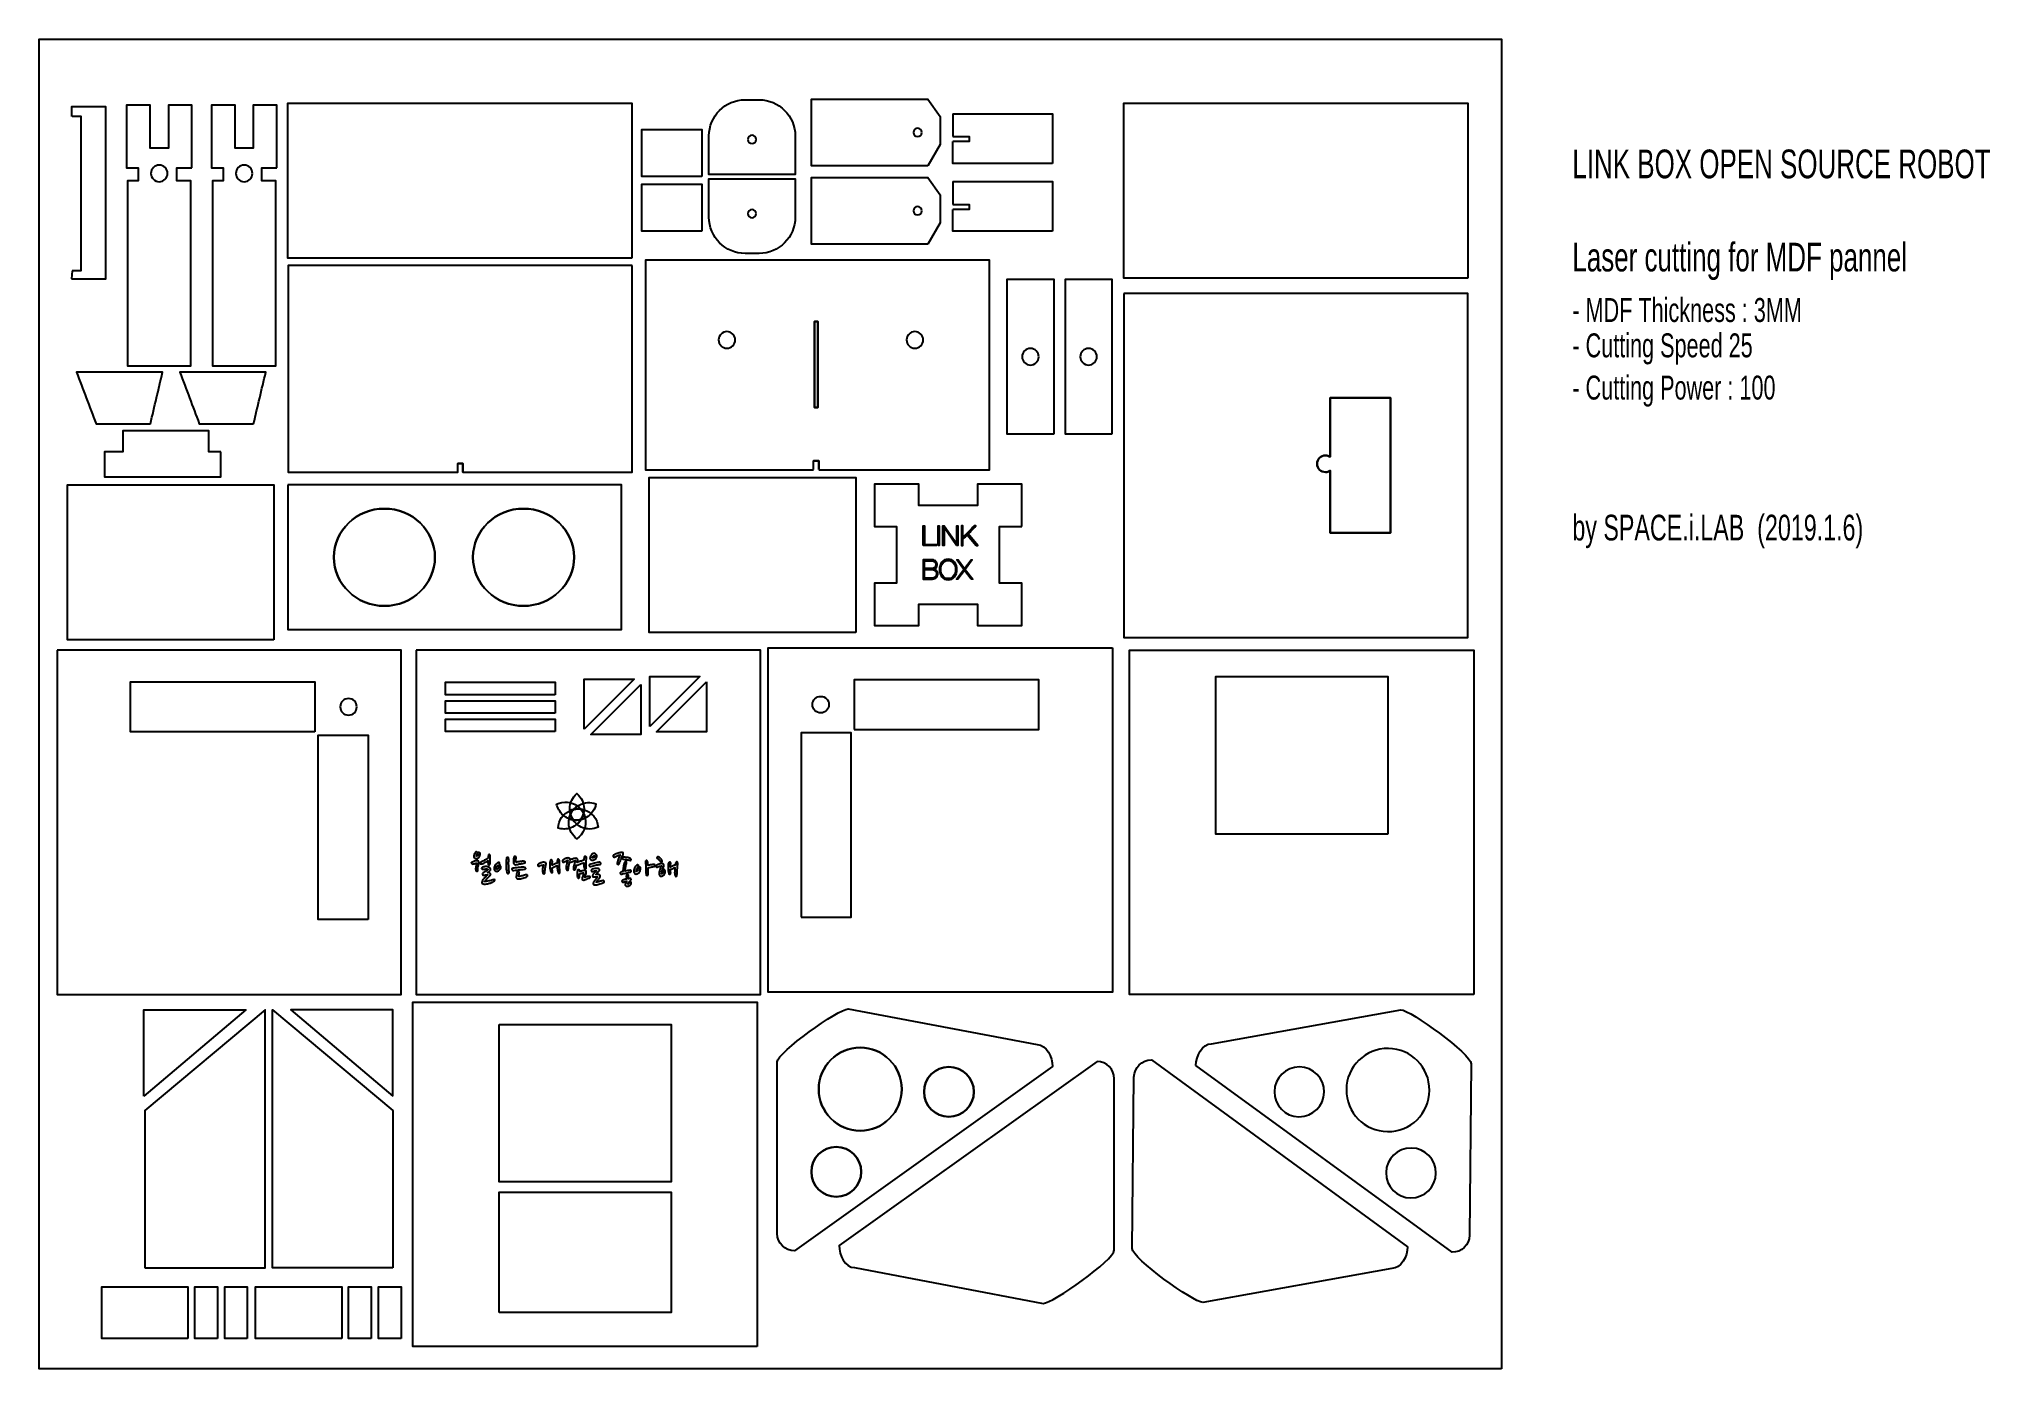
# Model space of a CAD drawing. Extents: x 4 to 1178, y 0 to 800.
import ezdxf

# ---------------------------------------------------------------- set-up
doc = ezdxf.new("R2010")
doc.units = 0
doc.header["$MEASUREMENT"] = 0
doc.layers.add('_U_B808_U_C774_U_C5B4_1', color=7, linetype='CONTINUOUS')

msp = doc.modelspace()

# ---------------------------------------------------------------- texts
at = {"layer": '_U_B808_U_C774_U_C5B4_1', "color": 7, "attachment_point": 7}
for s, insert, char_height in [('\\fAdobe Myungjo Std M|b0|i0|c0|p34;\\W0.67613;LINK BOX OPEN SOURCE ROBOT', (927.1, 716), 17.272), ('\\fAdobe Myungjo Std M|b0|i0|c0|p34;\\W0.67613;Laser cutting for MDF pannel ', (927.1, 655), 17.272), ('\\fAdobe Myungjo Std M|b0|i0|c0|p34;\\W0.67613;- MDF Thickness : 3MM', (927.1, 629.6), 14.393), ('\\fAdobe Myungjo Std M|b0|i0|c0|p34;\\W0.67613;- Cutting Speed 25', (927.1, 604.2), 14.393), ('\\fAdobe Myungjo Std M|b0|i0|c0|p34;\\W0.67613;- Cutting Power : 100 ', (927.1, 578.8), 14.393), ('\\fAdobe Myungjo Std M|b0|i0|c0|p34;\\W0.67613;by SPACE.i.LAB  (2019.1.6)', (927.1, 493.7), 15.479)]:
    msp.add_mtext(s, dxfattribs=dict(at, insert=insert, char_height=char_height))

# ---------------------------------------------------------------- blocks, each defined once
blk = doc.blocks.new('BLOCK_2')
at = {"layer": '_U_B808_U_C774_U_C5B4_1', "color": 7}
blk.add_lwpolyline([(867.8, 225.3), (660.7, 225.3), (660.7, 432.3), (867.8, 432.3), (867.8, 225.3)], dxfattribs=at)
blk = doc.blocks.new('BLOCK_3')
at = {"layer": '_U_B808_U_C774_U_C5B4_1', "color": 7}
blk.add_lwpolyline([(436.5, 13.6), (229.5, 13.6), (229.5, 220.6), (436.5, 220.6), (436.5, 13.6)], dxfattribs=at)
blk = doc.blocks.new('BLOCK_4')
at = {"layer": '_U_B808_U_C774_U_C5B4_1', "color": 7}
blk.add_lwpolyline([(864.2, 656.2), (657.2, 656.2), (657.2, 761.4), (864.2, 761.4), (864.2, 656.2)], dxfattribs=at)
blk = doc.blocks.new('BLOCK_5')
at = {"layer": '_U_B808_U_C774_U_C5B4_1', "color": 3}
blk.add_open_spline([(268.5, 299.7), (268.5, 299.6), (268.5, 299.5), (268.4, 299.5), (268.3, 299.4), (268.2, 299.4), (268.1, 299.4), (268, 299.4), (267.9, 299.4), (267.7, 299.5), (267.6, 299.5), (267.5, 299.6), (267.4, 299.7), (267.3, 300.1), (267.2, 300.5), (267.2, 300.9), (267.2, 301.3), (267.3, 301.7), (267.3, 302.1), (267.4, 302.5), (267.5, 302.9), (267.6, 303.3), (267.7, 303.6), (267.8, 303.9), (267.9, 304.2), (267.5, 304.2), (267.1, 304.2), (266.8, 304.1), (266.5, 304), (266.2, 303.9), (265.8, 303.8), (265.5, 303.7), (265.3, 303.7), (265.1, 303.8), (265, 303.9), (264.8, 304), (264.7, 304.2), (264.7, 304.2), (264.6, 304.3), (264.7, 304.5), (264.7, 304.6), (264.7, 304.7), (264.9, 304.8), (265.5, 305), (266, 305.2), (266.6, 305.4), (267.2, 305.6), (267.8, 305.6), (268.4, 305.6), (268.8, 305.5), (269.1, 305.4), (269.2, 305.1), (269.3, 304.8), (269.3, 304.5), (269.2, 304), (268.9, 303.2), (268.7, 302.4), (268.6, 301.8), (268.5, 301.1), (268.5, 300.4), (268.5, 299.7)], degree=3, knots=[0, 0, 0, 0, 1, 1, 1, 2, 2, 2, 3, 3, 3, 4, 4, 4, 5, 5, 5, 6, 6, 6, 7, 7, 7, 8, 8, 8, 9, 9, 9, 10, 10, 10, 11, 11, 11, 12, 12, 12, 13, 13, 13, 14, 14, 14, 15, 15, 15, 16, 16, 16, 17, 17, 17, 18, 18, 18, 19, 19, 19, 20, 20, 20, 20], dxfattribs=at)
blk = doc.blocks.new('BLOCK_6')
at = {"layer": '_U_B808_U_C774_U_C5B4_1', "color": 3}
blk.add_open_spline([(270, 310), (270, 309.6), (270, 309.2), (269.8, 308.8), (269.7, 308.4), (269.5, 308.2), (269.3, 307.9), (269.1, 307.7), (268.9, 307.5), (268.7, 307.3), (268.5, 307.2), (268.3, 307.1), (268.3, 307.1), (267.8, 306.9), (267.3, 306.9), (266.9, 307), (266.4, 307.2), (266.2, 307.5), (266.2, 308), (266.1, 308.4), (266.2, 308.9), (266.3, 309.4), (266.5, 309.9), (266.7, 310.3), (267, 310.7), (267.1, 310.9), (267.2, 311), (267.4, 311), (267.5, 311), (267.6, 311.1), (267.8, 311), (267.9, 311), (268, 310.9), (268.2, 310.8), (268.3, 310.7), (268.4, 310.6), (268.5, 310.5), (268.5, 310.5), (268.5, 310.5), (268.5, 310.5), (268.6, 310.6), (268.8, 310.7), (268.9, 310.7), (269.1, 310.7), (269.2, 310.7), (269.4, 310.7), (269.5, 310.6), (269.6, 310.5), (269.7, 310.4), (269.9, 310.3), (269.9, 310.2), (270, 310)], degree=3, knots=[0, 0, 0, 0, 1, 1, 1, 2, 2, 2, 3, 3, 3, 4, 4, 4, 5, 5, 5, 6, 6, 6, 7, 7, 7, 8, 8, 8, 9, 9, 9, 10, 10, 10, 11, 11, 11, 12, 12, 12, 13, 13, 13, 14, 14, 14, 15, 15, 15, 16, 16, 16, 17, 17, 17, 17], dxfattribs=at)
blk = doc.blocks.new('BLOCK_7')
at = {"layer": '_U_B808_U_C774_U_C5B4_1', "color": 3}
blk.add_open_spline([(268.7, 309.6), (268.6, 309.7), (268.5, 309.7), (268.5, 309.8), (268.5, 309.9), (268.5, 309.9), (268.4, 310), (268.4, 310.1), (268.4, 310.1), (268.4, 310.2), (268.3, 310.1), (268.2, 310), (268.1, 309.8), (268, 309.7), (268, 309.5), (267.9, 309.4), (267.8, 309.2), (267.8, 309), (267.7, 308.8), (267.7, 308.6), (267.7, 308.5), (267.7, 308.3), (267.9, 308.4), (268.1, 308.6), (268.3, 308.8), (268.5, 309.1), (268.6, 309.4), (268.7, 309.6)], degree=3, knots=[0, 0, 0, 0, 1, 1, 1, 2, 2, 2, 3, 3, 3, 4, 4, 4, 5, 5, 5, 6, 6, 6, 7, 7, 7, 8, 8, 8, 9, 9, 9, 9], dxfattribs=at)
blk = doc.blocks.new('BLOCK_8')
at = {"layer": '_U_B808_U_C774_U_C5B4_1', "color": 3}
blk.add_open_spline([(274.8, 308.7), (274.9, 308.9), (274.9, 309), (275, 309.2), (275.1, 309.4), (275.2, 309.5), (275.3, 309.5), (275.5, 309.5), (275.6, 309.4), (275.8, 309.2), (275.9, 309), (276, 308.9), (276, 308.7), (276, 307.8), (275.9, 306.9), (275.9, 306), (275.9, 305.1), (275.9, 304.3), (275.9, 303.7), (275.9, 303.4), (275.8, 303.3), (275.6, 303.2), (275.5, 303.1), (275.3, 303.1), (275.2, 303.1), (275, 303.2), (274.9, 303.3), (274.8, 303.4), (274.7, 303.6), (274.7, 303.7), (274.7, 304), (274.6, 304.3), (274.6, 304.6), (274.6, 304.9), (274.6, 305.2), (274.6, 305.5), (274.6, 305.8), (274.2, 305.5), (273.6, 305.2), (273, 304.8), (272.4, 304.5), (271.8, 304.2), (271.2, 303.9), (271.1, 303.9), (271, 303.9), (270.8, 303.8), (270.7, 303.8), (270.5, 303.8), (270.4, 303.8), (270.2, 303.8), (270.1, 303.9), (270, 303.9), (269.9, 304), (269.9, 304), (269.9, 304.1), (269.9, 304.2), (270, 304.4), (270.1, 304.5), (270.2, 304.7), (270.4, 304.9), (270.7, 305), (270.9, 305.1), (271.2, 305.3), (271.5, 305.5), (271.8, 305.6), (272.2, 305.8), (272.5, 306), (272.9, 306.2), (273.3, 306.4), (273.6, 306.7), (274, 306.9), (274.3, 307.1), (274.7, 307.4), (274.7, 307.8), (274.8, 308.2), (274.8, 308.7)], degree=3, knots=[0, 0, 0, 0, 1, 1, 1, 2, 2, 2, 3, 3, 3, 4, 4, 4, 5, 5, 5, 6, 6, 6, 7, 7, 7, 8, 8, 8, 9, 9, 9, 10, 10, 10, 11, 11, 11, 12, 12, 12, 13, 13, 13, 14, 14, 14, 15, 15, 15, 16, 16, 16, 17, 17, 17, 18, 18, 18, 19, 19, 19, 20, 20, 20, 21, 21, 21, 22, 22, 22, 23, 23, 23, 24, 24, 24, 25, 25, 25, 25], dxfattribs=at)
blk = doc.blocks.new('BLOCK_9')
at = {"layer": '_U_B808_U_C774_U_C5B4_1', "color": 3}
blk.add_open_spline([(276.1, 300.4), (276.1, 300.2), (276, 300), (275.9, 299.8), (275.8, 299.6), (275.6, 299.5), (275.4, 299.3), (275.3, 299.1), (275.1, 299), (274.9, 298.9), (274.7, 298.8), (274.6, 298.7), (274.4, 298.6), (274.7, 298.6), (275, 298.6), (275.3, 298.5), (275.6, 298.4), (275.8, 298.3), (276, 298.1), (276.2, 298), (276.2, 297.8), (276.3, 297.5), (276.3, 297.3), (276.2, 297.1), (275.9, 296.8), (275.7, 296.6), (275.4, 296.3), (275.1, 296), (274.8, 295.7), (274.5, 295.4), (274.2, 295), (273.9, 294.7), (273.6, 294.4), (273.3, 294), (273, 293.7), (272.8, 293.4), (272.6, 293.2), (273.3, 293.2), (273.8, 293.3), (274.4, 293.4), (274.9, 293.5), (275.4, 293.6), (275.8, 293.7), (276.2, 293.8), (276.7, 293.9), (277, 294.1), (277.4, 294.2), (277.8, 294.3), (278.2, 294.4), (278.7, 294.5), (278.8, 294.3), (278.6, 293.7), (278.4, 293.5), (278.1, 293.2), (277.6, 292.9), (277.1, 292.7), (276.5, 292.5), (275.9, 292.3), (275.2, 292.1), (274.6, 291.9), (273.9, 291.8), (273.3, 291.7), (272.7, 291.6), (272.3, 291.6), (271.8, 291.6), (271.4, 291.8), (271.2, 292.1), (270.9, 292.4), (270.9, 292.8), (271.1, 293.2), (271.3, 293.6), (271.5, 294), (271.8, 294.4), (272.2, 294.8), (272.5, 295.2), (272.8, 295.6), (273.2, 295.9), (273.5, 296.3), (273.8, 296.6), (274.1, 296.9), (274.4, 297.1), (274.5, 297.3), (274.4, 297.3), (274.2, 297.3), (274, 297.2), (273.7, 297.2), (273.5, 297.2), (273.2, 297.2), (273, 297.1), (272.8, 297.1), (272.5, 297.1), (272.3, 297), (272.1, 297), (271.9, 297), (271.8, 297), (271.6, 297), (271.5, 297.1), (271.4, 297.3), (271.3, 297.4), (271.3, 297.6), (271.3, 297.8), (271.3, 297.9), (271.4, 298.1), (271.5, 298.3), (271.6, 298.4), (271.7, 298.5), (272, 298.6), (272.3, 298.8), (272.6, 299), (272.9, 299.1), (273.2, 299.3), (273.5, 299.5), (273.8, 299.7), (274.1, 299.9), (274.3, 300), (274.5, 300.2), (274.6, 300.3), (274.6, 300.4), (274.6, 300.6), (274.5, 300.7), (274.3, 300.7), (274.1, 300.8), (273.9, 300.8), (273.6, 300.8), (273.4, 300.8), (273.1, 300.8), (272.8, 300.7), (272.4, 300.7), (272.2, 300.7), (271.9, 300.6), (271.6, 300.6), (271.4, 300.6), (271.2, 300.6), (271, 300.7), (270.9, 300.9), (270.8, 301.1), (270.8, 301.3), (270.9, 301.5), (271.1, 301.6), (271.2, 301.7), (271.4, 301.8), (271.6, 301.9), (271.9, 302), (272.2, 302), (272.5, 302.1), (272.8, 302.2), (273.1, 302.2), (273.5, 302.2), (273.8, 302.2), (274.1, 302.2), (274.4, 302.1), (274.7, 302), (275, 301.9), (275.3, 301.8), (275.5, 301.7), (275.7, 301.5), (275.9, 301.3), (276, 301), (276.1, 300.7), (276.1, 300.4)], degree=3, knots=[0, 0, 0, 0, 1, 1, 1, 2, 2, 2, 3, 3, 3, 4, 4, 4, 5, 5, 5, 6, 6, 6, 7, 7, 7, 8, 8, 8, 9, 9, 9, 10, 10, 10, 11, 11, 11, 12, 12, 12, 13, 13, 13, 14, 14, 14, 15, 15, 15, 16, 16, 16, 17, 17, 17, 18, 18, 18, 19, 19, 19, 20, 20, 20, 21, 21, 21, 22, 22, 22, 23, 23, 23, 24, 24, 24, 25, 25, 25, 26, 26, 26, 27, 27, 27, 28, 28, 28, 29, 29, 29, 30, 30, 30, 31, 31, 31, 32, 32, 32, 33, 33, 33, 34, 34, 34, 35, 35, 35, 36, 36, 36, 37, 37, 37, 38, 38, 38, 39, 39, 39, 40, 40, 40, 41, 41, 41, 42, 42, 42, 43, 43, 43, 44, 44, 44, 45, 45, 45, 46, 46, 46, 47, 47, 47, 48, 48, 48, 49, 49, 49, 50, 50, 50, 51, 51, 51, 52, 52, 52, 53, 53, 53, 53], dxfattribs=at)
blk = doc.blocks.new('BLOCK_10')
at = {"layer": '_U_B808_U_C774_U_C5B4_1', "color": 3}
for points, knots in [([(268.5, 299.7), (268.5, 299.6), (268.5, 299.5), (268.4, 299.5), (268.3, 299.4), (268.2, 299.4), (268.1, 299.4), (268, 299.4), (267.9, 299.4), (267.7, 299.5), (267.6, 299.5), (267.5, 299.6), (267.4, 299.7), (267.3, 300.1), (267.2, 300.5), (267.2, 300.9), (267.2, 301.3), (267.3, 301.7), (267.3, 302.1), (267.4, 302.5), (267.5, 302.9), (267.6, 303.3), (267.7, 303.6), (267.8, 303.9), (267.9, 304.2), (267.5, 304.2), (267.1, 304.2), (266.8, 304.1), (266.5, 304), (266.2, 303.9), (265.8, 303.8), (265.5, 303.7), (265.3, 303.7), (265.1, 303.8), (265, 303.9), (264.8, 304), (264.7, 304.2), (264.7, 304.2), (264.6, 304.3), (264.6, 304.5), (264.7, 304.6), (264.7, 304.7), (264.9, 304.8), (265.5, 305), (266, 305.2), (266.6, 305.4), (267.2, 305.6), (267.8, 305.6), (268.4, 305.6), (268.8, 305.5), (269.1, 305.4), (269.2, 305.1), (269.3, 304.8), (269.3, 304.5), (269.2, 304), (268.9, 303.2), (268.7, 302.4), (268.6, 301.8), (268.5, 301.1), (268.5, 300.4), (268.5, 299.7)], [0, 0, 0, 0, 1, 1, 1, 2, 2, 2, 3, 3, 3, 4, 4, 4, 5, 5, 5, 6, 6, 6, 7, 7, 7, 8, 8, 8, 9, 9, 9, 10, 10, 10, 11, 11, 11, 12, 12, 12, 13, 13, 13, 14, 14, 14, 15, 15, 15, 16, 16, 16, 17, 17, 17, 18, 18, 18, 19, 19, 19, 20, 20, 20, 20]), ([(270, 310), (270, 309.6), (270, 309.2), (269.8, 308.8), (269.7, 308.4), (269.5, 308.2), (269.3, 307.9), (269.1, 307.7), (268.9, 307.5), (268.7, 307.3), (268.5, 307.2), (268.3, 307.1), (268.3, 307.1), (267.8, 306.9), (267.3, 306.9), (266.9, 307), (266.4, 307.2), (266.2, 307.5), (266.2, 308), (266.1, 308.4), (266.2, 308.9), (266.3, 309.4), (266.5, 309.9), (266.7, 310.3), (267, 310.7), (267.1, 310.9), (267.2, 311), (267.4, 311), (267.5, 311), (267.6, 311.1), (267.8, 311), (267.9, 311), (268, 310.9), (268.2, 310.8), (268.3, 310.7), (268.4, 310.6), (268.5, 310.5), (268.5, 310.5), (268.5, 310.5), (268.5, 310.5), (268.6, 310.6), (268.8, 310.7), (268.9, 310.7), (269.1, 310.7), (269.2, 310.7), (269.4, 310.7), (269.5, 310.6), (269.6, 310.5), (269.7, 310.4), (269.9, 310.3), (269.9, 310.2), (270, 310)], [0, 0, 0, 0, 1, 1, 1, 2, 2, 2, 3, 3, 3, 4, 4, 4, 5, 5, 5, 6, 6, 6, 7, 7, 7, 8, 8, 8, 9, 9, 9, 10, 10, 10, 11, 11, 11, 12, 12, 12, 13, 13, 13, 14, 14, 14, 15, 15, 15, 16, 16, 16, 17, 17, 17, 17]), ([(268.7, 309.6), (268.6, 309.7), (268.5, 309.7), (268.5, 309.8), (268.5, 309.9), (268.5, 309.9), (268.4, 310), (268.4, 310.1), (268.4, 310.2), (268.4, 310.2), (268.3, 310.1), (268.2, 310), (268.1, 309.8), (268, 309.7), (268, 309.5), (267.9, 309.4), (267.8, 309.2), (267.8, 309), (267.7, 308.8), (267.7, 308.6), (267.7, 308.5), (267.7, 308.3), (267.9, 308.4), (268.1, 308.6), (268.3, 308.8), (268.5, 309.1), (268.6, 309.4), (268.7, 309.6)], [0, 0, 0, 0, 1, 1, 1, 2, 2, 2, 3, 3, 3, 4, 4, 4, 5, 5, 5, 6, 6, 6, 7, 7, 7, 8, 8, 8, 9, 9, 9, 9]), ([(274.8, 308.7), (274.9, 308.9), (274.9, 309), (275, 309.2), (275.1, 309.4), (275.2, 309.5), (275.3, 309.5), (275.5, 309.5), (275.6, 309.4), (275.8, 309.2), (275.9, 309), (276, 308.9), (276, 308.7), (276, 307.8), (275.9, 306.9), (275.9, 306), (275.9, 305.1), (275.9, 304.3), (275.9, 303.7), (275.9, 303.4), (275.8, 303.3), (275.6, 303.2), (275.5, 303.1), (275.3, 303.1), (275.2, 303.1), (275, 303.2), (274.9, 303.3), (274.8, 303.4), (274.7, 303.6), (274.7, 303.7), (274.7, 304), (274.6, 304.3), (274.6, 304.6), (274.6, 304.9), (274.6, 305.2), (274.6, 305.5), (274.6, 305.8), (274.2, 305.5), (273.6, 305.2), (273, 304.8), (272.4, 304.5), (271.8, 304.2), (271.2, 303.9), (271.1, 303.9), (271, 303.9), (270.8, 303.8), (270.7, 303.8), (270.5, 303.8), (270.4, 303.8), (270.2, 303.8), (270.1, 303.9), (270, 303.9), (269.9, 304), (269.9, 304), (269.9, 304.1), (269.9, 304.2), (270, 304.4), (270.1, 304.5), (270.2, 304.7), (270.4, 304.9), (270.7, 305), (270.9, 305.1), (271.2, 305.3), (271.5, 305.5), (271.8, 305.6), (272.2, 305.8), (272.5, 306), (272.9, 306.2), (273.3, 306.4), (273.6, 306.7), (274, 306.9), (274.3, 307.1), (274.7, 307.4), (274.7, 307.8), (274.8, 308.2), (274.8, 308.7)], [0, 0, 0, 0, 1, 1, 1, 2, 2, 2, 3, 3, 3, 4, 4, 4, 5, 5, 5, 6, 6, 6, 7, 7, 7, 8, 8, 8, 9, 9, 9, 10, 10, 10, 11, 11, 11, 12, 12, 12, 13, 13, 13, 14, 14, 14, 15, 15, 15, 16, 16, 16, 17, 17, 17, 18, 18, 18, 19, 19, 19, 20, 20, 20, 21, 21, 21, 22, 22, 22, 23, 23, 23, 24, 24, 24, 25, 25, 25, 25]), ([(276.1, 300.4), (276.1, 300.2), (276, 300), (275.9, 299.8), (275.8, 299.6), (275.6, 299.5), (275.4, 299.3), (275.3, 299.1), (275.1, 299), (274.9, 298.9), (274.7, 298.8), (274.6, 298.7), (274.4, 298.6), (274.7, 298.6), (275, 298.6), (275.3, 298.5), (275.6, 298.4), (275.8, 298.3), (276, 298.1), (276.2, 298), (276.2, 297.8), (276.3, 297.5), (276.3, 297.3), (276.2, 297.1), (275.9, 296.8), (275.7, 296.6), (275.4, 296.3), (275.1, 296), (274.8, 295.7), (274.5, 295.4), (274.2, 295), (273.9, 294.7), (273.6, 294.4), (273.3, 294), (273, 293.7), (272.8, 293.4), (272.6, 293.2), (273.3, 293.2), (273.8, 293.3), (274.4, 293.4), (274.9, 293.5), (275.4, 293.6), (275.8, 293.7), (276.2, 293.8), (276.7, 293.9), (277, 294.1), (277.4, 294.2), (277.8, 294.3), (278.2, 294.4), (278.7, 294.5), (278.8, 294.3), (278.6, 293.7), (278.4, 293.5), (278.1, 293.2), (277.6, 292.9), (277.1, 292.7), (276.5, 292.5), (275.9, 292.3), (275.2, 292.1), (274.6, 291.9), (273.9, 291.8), (273.3, 291.7), (272.7, 291.6), (272.3, 291.6), (271.8, 291.6), (271.4, 291.8), (271.2, 292.1), (270.9, 292.4), (270.9, 292.8), (271.1, 293.2), (271.3, 293.6), (271.5, 294), (271.8, 294.4), (272.2, 294.8), (272.5, 295.2), (272.8, 295.6), (273.2, 295.9), (273.5, 296.3), (273.8, 296.6), (274.1, 296.9), (274.4, 297.1), (274.5, 297.3), (274.4, 297.3), (274.2, 297.3), (274, 297.2), (273.7, 297.2), (273.5, 297.2), (273.2, 297.2), (273, 297.1), (272.8, 297.1), (272.5, 297.1), (272.3, 297), (272.1, 297), (271.9, 297), (271.8, 297), (271.6, 297), (271.5, 297.1), (271.4, 297.3), (271.3, 297.4), (271.3, 297.6), (271.3, 297.8), (271.3, 297.9), (271.4, 298.1), (271.5, 298.3), (271.6, 298.4), (271.7, 298.5), (272, 298.6), (272.3, 298.8), (272.6, 299), (272.9, 299.1), (273.2, 299.3), (273.5, 299.5), (273.8, 299.7), (274.1, 299.9), (274.3, 300), (274.5, 300.2), (274.6, 300.3), (274.6, 300.4), (274.6, 300.6), (274.5, 300.7), (274.3, 300.7), (274.1, 300.8), (273.9, 300.8), (273.6, 300.8), (273.4, 300.8), (273.1, 300.8), (272.8, 300.7), (272.4, 300.7), (272.2, 300.7), (271.9, 300.6), (271.6, 300.6), (271.4, 300.6), (271.2, 300.6), (271, 300.7), (270.9, 300.9), (270.8, 301.1), (270.8, 301.3), (270.9, 301.5), (271.1, 301.6), (271.2, 301.7), (271.4, 301.8), (271.6, 301.9), (271.9, 302), (272.2, 302), (272.5, 302.1), (272.8, 302.2), (273.1, 302.2), (273.5, 302.2), (273.8, 302.2), (274.1, 302.2), (274.4, 302.1), (274.7, 302), (275, 301.9), (275.3, 301.8), (275.5, 301.7), (275.7, 301.5), (275.9, 301.3), (276, 301), (276.1, 300.7), (276.1, 300.4)], [0, 0, 0, 0, 1, 1, 1, 2, 2, 2, 3, 3, 3, 4, 4, 4, 5, 5, 5, 6, 6, 6, 7, 7, 7, 8, 8, 8, 9, 9, 9, 10, 10, 10, 11, 11, 11, 12, 12, 12, 13, 13, 13, 14, 14, 14, 15, 15, 15, 16, 16, 16, 17, 17, 17, 18, 18, 18, 19, 19, 19, 20, 20, 20, 21, 21, 21, 22, 22, 22, 23, 23, 23, 24, 24, 24, 25, 25, 25, 26, 26, 26, 27, 27, 27, 28, 28, 28, 29, 29, 29, 30, 30, 30, 31, 31, 31, 32, 32, 32, 33, 33, 33, 34, 34, 34, 35, 35, 35, 36, 36, 36, 37, 37, 37, 38, 38, 38, 39, 39, 39, 40, 40, 40, 41, 41, 41, 42, 42, 42, 43, 43, 43, 44, 44, 44, 45, 45, 45, 46, 46, 46, 47, 47, 47, 48, 48, 48, 49, 49, 49, 50, 50, 50, 51, 51, 51, 52, 52, 52, 53, 53, 53, 53])]:
    blk.add_open_spline(points, degree=3, knots=knots, dxfattribs=at)
blk = doc.blocks.new('BLOCK_11')
at = {"layer": '_U_B808_U_C774_U_C5B4_1', "color": 3}
blk.add_open_spline([(282.4, 301.3), (282.3, 301), (282.1, 300.6), (281.8, 300.4), (281.6, 300.1), (281.3, 299.8), (280.9, 299.7), (280.6, 299.5), (280.2, 299.4), (279.9, 299.3), (279.5, 299.3), (279.2, 299.4), (278.9, 299.6), (278.6, 299.7), (278.4, 300.1), (278.3, 300.6), (278.3, 300.9), (278.3, 301.3), (278.4, 301.7), (278.5, 302), (278.6, 302.4), (278.8, 302.7), (279, 303.1), (279.2, 303.4), (279.4, 303.7), (279.7, 304), (280, 304.2), (280.3, 304.4), (280.5, 304.5), (280.7, 304.6), (280.9, 304.6), (281.1, 304.6), (281.3, 304.6), (281.5, 304.4), (281.6, 304.3), (281.6, 304.2), (281.6, 304), (281.6, 303.9), (281.5, 303.8), (281.4, 303.7), (281.7, 303.5), (281.9, 303.3), (282, 303), (282.2, 302.8), (282.3, 302.6), (282.3, 302.4), (282.4, 302.2), (282.4, 302), (282.4, 301.8), (282.4, 301.6), (282.4, 301.4), (282.4, 301.3)], degree=3, knots=[0, 0, 0, 0, 1, 1, 1, 2, 2, 2, 3, 3, 3, 4, 4, 4, 5, 5, 5, 6, 6, 6, 7, 7, 7, 8, 8, 8, 9, 9, 9, 10, 10, 10, 11, 11, 11, 12, 12, 12, 13, 13, 13, 14, 14, 14, 15, 15, 15, 16, 16, 16, 17, 17, 17, 17], dxfattribs=at)
blk = doc.blocks.new('BLOCK_12')
at = {"layer": '_U_B808_U_C774_U_C5B4_1', "color": 3}
blk.add_open_spline([(279.8, 300.5), (279.8, 300.5), (280, 300.5), (280.1, 300.6), (280.2, 300.7), (280.4, 300.8), (280.5, 300.8), (280.7, 300.9), (280.8, 301.1), (280.9, 301.2), (281, 301.3), (281.1, 301.4), (281.1, 301.6), (281.2, 301.9), (281.2, 302.1), (281.1, 302.3), (280.9, 302.5), (280.8, 302.7), (280.6, 302.9), (280, 302.2), (279.7, 301.4), (279.8, 300.5)], degree=3, knots=[0, 0, 0, 0, 1, 1, 1, 2, 2, 2, 3, 3, 3, 4, 4, 4, 5, 5, 5, 6, 6, 6, 7, 7, 7, 7], dxfattribs=at)
blk = doc.blocks.new('BLOCK_13')
at = {"layer": '_U_B808_U_C774_U_C5B4_1', "color": 3}
blk.add_open_spline([(287.1, 306.8), (287.1, 306), (287.1, 305.3), (287, 304.7), (287, 304), (287, 303.4), (287.1, 302.8), (287.1, 302.2), (287.1, 301.5), (287.1, 300.9), (287.2, 300.3), (287.2, 299.7), (287.3, 299), (287.3, 298.7), (287.3, 298.5), (287.2, 298.3), (287.1, 298.2), (287, 298), (286.8, 298), (286.7, 297.9), (286.6, 297.9), (286.5, 298), (286.4, 298), (286.3, 298.1), (286.3, 298.2), (286.2, 298.2), (286.1, 298.3), (286.1, 298.4), (286, 298.5), (286, 298.6), (286, 298.7), (285.7, 300.1), (285.5, 301.5), (285.5, 302.9), (285.5, 304.3), (285.5, 305.6), (285.7, 306.8), (285.7, 307.1), (285.8, 307.3), (285.8, 307.4), (285.9, 307.6), (286.1, 307.7), (286.3, 307.7), (286.5, 307.7), (286.7, 307.6), (286.9, 307.4), (287, 307.2), (287.1, 307), (287.1, 306.8)], degree=3, knots=[0, 0, 0, 0, 1, 1, 1, 2, 2, 2, 3, 3, 3, 4, 4, 4, 5, 5, 5, 6, 6, 6, 7, 7, 7, 8, 8, 8, 9, 9, 9, 10, 10, 10, 11, 11, 11, 12, 12, 12, 13, 13, 13, 14, 14, 14, 15, 15, 15, 16, 16, 16, 16], dxfattribs=at)
blk = doc.blocks.new('BLOCK_14')
at = {"layer": '_U_B808_U_C774_U_C5B4_1', "color": 3}
for points, knots in [([(287.1, 306.8), (287.1, 306), (287.1, 305.3), (287, 304.7), (287, 304), (287, 303.4), (287.1, 302.8), (287.1, 302.1), (287.1, 301.5), (287.1, 300.9), (287.2, 300.3), (287.2, 299.7), (287.3, 299), (287.3, 298.7), (287.3, 298.5), (287.2, 298.3), (287.1, 298.2), (287, 298), (286.8, 298), (286.7, 297.9), (286.6, 297.9), (286.5, 298), (286.4, 298), (286.3, 298.1), (286.3, 298.2), (286.2, 298.2), (286.1, 298.3), (286.1, 298.4), (286, 298.5), (286, 298.6), (286, 298.7), (285.7, 300.1), (285.5, 301.5), (285.5, 302.9), (285.5, 304.3), (285.5, 305.6), (285.7, 306.8), (285.7, 307.1), (285.8, 307.3), (285.8, 307.4), (285.9, 307.6), (286.1, 307.7), (286.3, 307.7), (286.5, 307.7), (286.7, 307.6), (286.9, 307.4), (287, 307.2), (287.1, 307), (287.1, 306.8)], [0, 0, 0, 0, 1, 1, 1, 2, 2, 2, 3, 3, 3, 4, 4, 4, 5, 5, 5, 6, 6, 6, 7, 7, 7, 8, 8, 8, 9, 9, 9, 10, 10, 10, 11, 11, 11, 12, 12, 12, 13, 13, 13, 14, 14, 14, 15, 15, 15, 16, 16, 16, 16]), ([(282.4, 301.3), (282.3, 301), (282.1, 300.6), (281.8, 300.4), (281.6, 300.1), (281.3, 299.8), (280.9, 299.7), (280.6, 299.5), (280.2, 299.4), (279.9, 299.3), (279.5, 299.3), (279.2, 299.4), (278.9, 299.6), (278.6, 299.7), (278.4, 300.1), (278.3, 300.6), (278.3, 300.9), (278.3, 301.3), (278.4, 301.7), (278.5, 302), (278.6, 302.4), (278.8, 302.7), (279, 303.1), (279.2, 303.4), (279.4, 303.7), (279.7, 304), (280, 304.2), (280.3, 304.4), (280.5, 304.5), (280.7, 304.6), (280.9, 304.6), (281.1, 304.6), (281.3, 304.6), (281.5, 304.4), (281.6, 304.3), (281.6, 304.2), (281.6, 304), (281.6, 303.9), (281.5, 303.8), (281.4, 303.7), (281.7, 303.5), (281.9, 303.3), (282, 303), (282.2, 302.8), (282.3, 302.6), (282.3, 302.4), (282.4, 302.2), (282.4, 302), (282.4, 301.8), (282.4, 301.6), (282.4, 301.4), (282.4, 301.3)], [0, 0, 0, 0, 1, 1, 1, 2, 2, 2, 3, 3, 3, 4, 4, 4, 5, 5, 5, 6, 6, 6, 7, 7, 7, 8, 8, 8, 9, 9, 9, 10, 10, 10, 11, 11, 11, 12, 12, 12, 13, 13, 13, 14, 14, 14, 15, 15, 15, 16, 16, 16, 17, 17, 17, 17]), ([(279.8, 300.5), (279.8, 300.5), (280, 300.5), (280.1, 300.6), (280.2, 300.7), (280.4, 300.7), (280.5, 300.8), (280.7, 300.9), (280.8, 301.1), (280.9, 301.2), (281, 301.3), (281.1, 301.4), (281.1, 301.6), (281.2, 301.9), (281.2, 302.1), (281.1, 302.3), (280.9, 302.5), (280.8, 302.7), (280.6, 302.9), (280, 302.2), (279.7, 301.4), (279.8, 300.5)], [0, 0, 0, 0, 1, 1, 1, 2, 2, 2, 3, 3, 3, 4, 4, 4, 5, 5, 5, 6, 6, 6, 7, 7, 7, 7])]:
    blk.add_open_spline(points, degree=3, knots=knots, dxfattribs=at)
blk = doc.blocks.new('BLOCK_15')
at = {"layer": '_U_B808_U_C774_U_C5B4_1', "color": 3}
blk.add_open_spline([(290.2, 299.9), (290, 299.8), (289.7, 299.9), (289.4, 300), (289.2, 300.1), (289, 300.3), (288.9, 300.5), (288.9, 300.7), (289, 300.9), (289.3, 301), (289.5, 301.1), (289.7, 301.2), (290.1, 301.3), (291.4, 301.5), (292.6, 301.6), (293.7, 301.7), (294.8, 301.8), (295.9, 301.8), (297, 301.7), (297.2, 301.6), (297.4, 301.4), (297.4, 301.2), (297.4, 301.1), (297.3, 300.9), (297.2, 300.8), (297.1, 300.7), (296.9, 300.7), (296.6, 300.6), (296.1, 300.6), (295.6, 300.5), (295.1, 300.4), (294.6, 300.4), (294.2, 300.3), (293.7, 300.3), (293.2, 300.2), (292.7, 300.2), (292.1, 300.1), (291.6, 300), (290.9, 300), (290.2, 299.9)], degree=3, knots=[0, 0, 0, 0, 1, 1, 1, 2, 2, 2, 3, 3, 3, 4, 4, 4, 5, 5, 5, 6, 6, 6, 7, 7, 7, 8, 8, 8, 9, 9, 9, 10, 10, 10, 11, 11, 11, 12, 12, 12, 13, 13, 13, 13], dxfattribs=at)
blk = doc.blocks.new('BLOCK_16')
at = {"layer": '_U_B808_U_C774_U_C5B4_1', "color": 3}
blk.add_open_spline([(291.3, 304.7), (291.8, 304.8), (292.2, 304.9), (292.6, 305), (293.1, 305.1), (293.6, 305.2), (294, 305.2), (294.5, 305.3), (294.9, 305.3), (295.4, 305.4), (295.8, 305.4), (296.2, 305.4), (296.7, 305.3), (296.8, 305.2), (296.9, 305.2), (297, 305.1), (297.1, 304.9), (297.1, 304.8), (297, 304.7), (297, 304.5), (296.9, 304.4), (296.6, 304.4), (296.4, 304.3), (296.2, 304.3), (296, 304.2), (295.6, 304.2), (295.2, 304.1), (294.8, 304), (294.5, 304), (294.1, 303.9), (293.8, 303.9), (293.5, 303.8), (293.2, 303.7), (292.9, 303.7), (292.6, 303.6), (292.3, 303.5), (291.9, 303.4), (291.4, 303.3), (291.1, 303.3), (290.8, 303.4), (290.6, 303.5), (290.4, 303.6), (290.3, 303.7), (290.2, 303.9), (290.1, 304), (290, 304.2), (290, 304.4), (289.9, 304.5), (289.9, 304.7), (289.9, 305), (289.9, 305.3), (289.9, 305.6), (289.9, 305.9), (289.9, 306.2), (290, 306.5), (290, 306.8), (290.1, 307.1), (290.1, 307.4), (290.2, 307.6), (290.3, 307.9), (290.3, 308), (290.4, 308.2), (290.5, 308.3), (290.6, 308.3), (290.7, 308.3), (290.9, 308.3), (291, 308.3), (291.2, 308.2), (291.4, 308.1), (291.5, 307.8), (291.6, 307.6), (291.6, 307.5), (291.6, 307.3), (291.5, 306.9), (291.4, 306.5), (291.4, 306), (291.3, 305.6), (291.3, 305.1), (291.3, 304.7)], degree=3, knots=[0, 0, 0, 0, 1, 1, 1, 2, 2, 2, 3, 3, 3, 4, 4, 4, 5, 5, 5, 6, 6, 6, 7, 7, 7, 8, 8, 8, 9, 9, 9, 10, 10, 10, 11, 11, 11, 12, 12, 12, 13, 13, 13, 14, 14, 14, 15, 15, 15, 16, 16, 16, 17, 17, 17, 18, 18, 18, 19, 19, 19, 20, 20, 20, 21, 21, 21, 22, 22, 22, 23, 23, 23, 24, 24, 24, 25, 25, 25, 26, 26, 26, 26], dxfattribs=at)
blk = doc.blocks.new('BLOCK_17')
at = {"layer": '_U_B808_U_C774_U_C5B4_1', "color": 3}
blk.add_open_spline([(292.6, 299.4), (292.7, 299.4), (292.8, 299.4), (292.9, 299.3), (293, 299.3), (293.1, 299.2), (293.2, 299.1), (293.2, 299.1), (293.3, 299), (293.4, 298.8), (293.4, 298.7), (293.5, 298.6), (293.5, 298.5), (293.4, 298.3), (293.4, 298.1), (293.4, 298), (293.4, 297.8), (293.3, 297.6), (293.3, 297.4), (293.2, 297.2), (293.2, 297), (293.2, 296.8), (293.2, 296.6), (293.1, 296.4), (293.1, 296.3), (294, 296.3), (294.8, 296.5), (295.5, 296.7), (296.3, 296.9), (297, 297.1), (297.7, 297.3), (297.8, 297.3), (297.9, 297.3), (298.1, 297.2), (298.2, 297.2), (298.3, 297.1), (298.4, 297), (298.4, 296.8), (298.5, 296.7), (298.4, 296.5), (298.3, 296.4), (298.2, 296.3), (298.1, 296.2), (297.8, 296), (297.4, 295.8), (296.9, 295.7), (296.5, 295.5), (296, 295.4), (295.6, 295.2), (295.1, 295.1), (294.6, 295), (294.2, 294.9), (293.7, 294.8), (293.3, 294.8), (292.9, 294.8), (292.6, 294.7), (292.3, 294.8), (292.1, 294.8), (292, 294.9), (291.8, 295), (291.7, 295.2), (291.6, 295.3), (291.6, 295.5), (291.6, 295.6), (291.6, 295.8), (291.6, 296), (291.6, 296.2), (291.7, 296.7), (291.7, 297.2), (291.8, 297.6), (291.9, 298.1), (292, 298.5), (292.1, 299), (292.1, 299.1), (292.2, 299.2), (292.3, 299.3), (292.4, 299.4), (292.5, 299.4), (292.6, 299.4)], degree=3, knots=[0, 0, 0, 0, 1, 1, 1, 2, 2, 2, 3, 3, 3, 4, 4, 4, 5, 5, 5, 6, 6, 6, 7, 7, 7, 8, 8, 8, 9, 9, 9, 10, 10, 10, 11, 11, 11, 12, 12, 12, 13, 13, 13, 14, 14, 14, 15, 15, 15, 16, 16, 16, 17, 17, 17, 18, 18, 18, 19, 19, 19, 20, 20, 20, 21, 21, 21, 22, 22, 22, 23, 23, 23, 24, 24, 24, 25, 25, 25, 26, 26, 26, 26], dxfattribs=at)
blk = doc.blocks.new('BLOCK_18')
at = {"layer": '_U_B808_U_C774_U_C5B4_1', "color": 3}
for points, knots in [([(291.3, 304.7), (291.8, 304.8), (292.2, 304.9), (292.6, 305), (293.1, 305.1), (293.6, 305.2), (294, 305.2), (294.5, 305.3), (294.9, 305.3), (295.4, 305.4), (295.8, 305.4), (296.2, 305.4), (296.7, 305.3), (296.8, 305.2), (296.9, 305.2), (297, 305.1), (297.1, 304.9), (297.1, 304.8), (297, 304.7), (297, 304.5), (296.9, 304.4), (296.6, 304.4), (296.4, 304.3), (296.2, 304.3), (296, 304.2), (295.6, 304.2), (295.2, 304.1), (294.8, 304), (294.5, 304), (294.1, 303.9), (293.8, 303.9), (293.5, 303.8), (293.2, 303.7), (292.9, 303.7), (292.6, 303.6), (292.3, 303.5), (291.9, 303.4), (291.4, 303.3), (291.1, 303.3), (290.8, 303.4), (290.6, 303.5), (290.4, 303.6), (290.3, 303.7), (290.2, 303.9), (290.1, 304), (290, 304.2), (290, 304.4), (289.9, 304.5), (289.9, 304.7), (289.9, 305), (289.9, 305.3), (289.9, 305.6), (289.9, 305.9), (289.9, 306.2), (290, 306.5), (290, 306.8), (290.1, 307.1), (290.1, 307.4), (290.2, 307.6), (290.3, 307.9), (290.3, 308), (290.4, 308.2), (290.5, 308.3), (290.6, 308.3), (290.7, 308.3), (290.9, 308.3), (291, 308.3), (291.2, 308.2), (291.4, 308.1), (291.5, 307.8), (291.6, 307.6), (291.6, 307.5), (291.6, 307.3), (291.5, 306.9), (291.4, 306.5), (291.4, 306), (291.3, 305.6), (291.3, 305.1), (291.3, 304.7)], [0, 0, 0, 0, 1, 1, 1, 2, 2, 2, 3, 3, 3, 4, 4, 4, 5, 5, 5, 6, 6, 6, 7, 7, 7, 8, 8, 8, 9, 9, 9, 10, 10, 10, 11, 11, 11, 12, 12, 12, 13, 13, 13, 14, 14, 14, 15, 15, 15, 16, 16, 16, 17, 17, 17, 18, 18, 18, 19, 19, 19, 20, 20, 20, 21, 21, 21, 22, 22, 22, 23, 23, 23, 24, 24, 24, 25, 25, 25, 26, 26, 26, 26]), ([(290.2, 299.9), (290, 299.8), (289.7, 299.9), (289.4, 300), (289.2, 300.1), (289, 300.3), (288.9, 300.5), (288.9, 300.7), (289, 300.9), (289.3, 301), (289.5, 301.1), (289.7, 301.2), (290.1, 301.3), (291.4, 301.5), (292.6, 301.6), (293.7, 301.7), (294.8, 301.8), (295.9, 301.8), (297, 301.7), (297.2, 301.6), (297.4, 301.4), (297.4, 301.2), (297.4, 301.1), (297.3, 300.9), (297.2, 300.8), (297.1, 300.7), (296.9, 300.7), (296.6, 300.6), (296.1, 300.6), (295.6, 300.5), (295.1, 300.4), (294.6, 300.4), (294.2, 300.3), (293.7, 300.3), (293.2, 300.2), (292.7, 300.2), (292.1, 300.1), (291.6, 300), (290.9, 300), (290.2, 299.9)], [0, 0, 0, 0, 1, 1, 1, 2, 2, 2, 3, 3, 3, 4, 4, 4, 5, 5, 5, 6, 6, 6, 7, 7, 7, 8, 8, 8, 9, 9, 9, 10, 10, 10, 11, 11, 11, 12, 12, 12, 13, 13, 13, 13]), ([(292.6, 299.4), (292.7, 299.4), (292.8, 299.4), (292.9, 299.3), (293, 299.3), (293.1, 299.2), (293.2, 299.1), (293.2, 299.1), (293.3, 299), (293.4, 298.8), (293.4, 298.7), (293.5, 298.6), (293.5, 298.5), (293.4, 298.3), (293.4, 298.1), (293.4, 298), (293.4, 297.8), (293.3, 297.6), (293.3, 297.4), (293.2, 297.2), (293.2, 297), (293.2, 296.8), (293.2, 296.6), (293.1, 296.4), (293.1, 296.3), (294, 296.3), (294.8, 296.5), (295.5, 296.7), (296.3, 296.9), (297, 297.1), (297.7, 297.3), (297.8, 297.3), (297.9, 297.3), (298.1, 297.2), (298.2, 297.2), (298.3, 297.1), (298.4, 297), (298.4, 296.8), (298.5, 296.7), (298.4, 296.5), (298.3, 296.4), (298.2, 296.3), (298.1, 296.2), (297.8, 296), (297.4, 295.8), (296.9, 295.7), (296.5, 295.5), (296, 295.4), (295.6, 295.2), (295.1, 295.1), (294.6, 295), (294.2, 294.9), (293.7, 294.8), (293.3, 294.8), (292.9, 294.8), (292.6, 294.7), (292.3, 294.8), (292.1, 294.8), (292, 294.9), (291.8, 295), (291.7, 295.2), (291.6, 295.3), (291.6, 295.5), (291.6, 295.6), (291.6, 295.8), (291.6, 296), (291.6, 296.2), (291.7, 296.7), (291.7, 297.2), (291.8, 297.6), (291.9, 298.1), (292, 298.5), (292.1, 299), (292.1, 299.1), (292.2, 299.2), (292.3, 299.3), (292.4, 299.4), (292.5, 299.4), (292.6, 299.4)], [0, 0, 0, 0, 1, 1, 1, 2, 2, 2, 3, 3, 3, 4, 4, 4, 5, 5, 5, 6, 6, 6, 7, 7, 7, 8, 8, 8, 9, 9, 9, 10, 10, 10, 11, 11, 11, 12, 12, 12, 13, 13, 13, 14, 14, 14, 15, 15, 15, 16, 16, 16, 17, 17, 17, 18, 18, 18, 19, 19, 19, 20, 20, 20, 21, 21, 21, 22, 22, 22, 23, 23, 23, 24, 24, 24, 25, 25, 25, 26, 26, 26, 26])]:
    blk.add_open_spline(points, degree=3, knots=knots, dxfattribs=at)
blk = doc.blocks.new('BLOCK_19')
at = {"layer": '_U_B808_U_C774_U_C5B4_1', "color": 3}
blk.add_open_spline([(309.5, 303.3), (309.4, 302.7), (309.2, 302), (309.1, 301.3), (309, 300.6), (308.9, 299.9), (308.9, 299.1), (308.9, 299), (308.9, 298.9), (308.9, 298.8), (308.9, 298.7), (308.9, 298.6), (308.9, 298.4), (308.9, 298.3), (308.9, 298.2), (308.8, 298.1), (308.8, 298), (308.7, 297.9), (308.5, 297.9), (308.4, 297.8), (308.2, 297.9), (308, 298), (307.7, 298.2), (307.6, 298.3), (307.6, 298.5), (307.4, 299.4), (307.4, 300.2), (307.5, 301), (307.6, 301.9), (307.8, 302.6), (308, 303.3), (307.6, 303.2), (307.2, 303.1), (306.9, 303), (306.5, 302.9), (306.1, 302.7), (305.7, 302.5), (305.7, 302.5), (305.6, 302.5), (305.5, 302.4), (305.4, 302.4), (305.3, 302.4), (305.2, 302.4), (305.1, 302.4), (304.9, 302.5), (304.8, 302.6), (304.7, 302.6), (304.7, 302.8), (304.6, 302.9), (304.6, 303), (304.6, 303.1), (304.6, 303.2), (304.6, 303.3), (304.7, 303.4), (304.7, 303.4), (304.8, 303.5), (304.8, 303.5), (304.9, 303.6), (305, 303.6), (305, 303.6), (305, 303.7), (305.1, 303.7), (305.3, 303.8), (305.6, 304), (305.8, 304.1), (306.1, 304.2), (306.4, 304.4), (306.7, 304.5), (307, 304.6), (307.3, 304.7), (307.7, 304.8), (307.9, 304.8), (308.2, 304.8), (308.7, 304.8), (309.1, 304.6), (309.4, 304.4), (309.6, 304.1), (309.7, 303.7), (309.5, 303.3)], degree=3, knots=[0, 0, 0, 0, 1, 1, 1, 2, 2, 2, 3, 3, 3, 4, 4, 4, 5, 5, 5, 6, 6, 6, 7, 7, 7, 8, 8, 8, 9, 9, 9, 10, 10, 10, 11, 11, 11, 12, 12, 12, 13, 13, 13, 14, 14, 14, 15, 15, 15, 16, 16, 16, 17, 17, 17, 18, 18, 18, 19, 19, 19, 20, 20, 20, 21, 21, 21, 22, 22, 22, 23, 23, 23, 24, 24, 24, 25, 25, 25, 26, 26, 26, 26], dxfattribs=at)
blk = doc.blocks.new('BLOCK_20')
at = {"layer": '_U_B808_U_C774_U_C5B4_1', "color": 3}
blk.add_open_spline([(313.1, 298.6), (313, 298.6), (312.8, 298.6), (312.7, 298.7), (312.6, 298.8), (312.5, 299), (312.5, 299.1), (312.4, 299.2), (312.3, 299.4), (312.2, 299.5), (312.2, 299.7), (312.1, 299.9), (312.1, 300), (311.9, 300.9), (311.8, 301.8), (311.8, 302.6), (311.8, 303.5), (311.8, 304.4), (312, 305.4), (312, 305.7), (312.1, 305.9), (312.2, 306.1), (312.3, 306.2), (312.4, 306.3), (312.7, 306.2), (312.9, 306.1), (313.1, 306), (313.2, 305.7), (313.4, 305.5), (313.4, 305.2), (313.4, 304.9), (313.3, 304.6), (313.3, 304.3), (313.2, 304), (313.2, 303.7), (313.2, 303.4), (313.2, 303.1), (313.6, 303.3), (314.1, 303.5), (314.7, 303.7), (315.3, 303.9), (315.8, 304.1), (316.2, 304.2), (316.3, 304.5), (316.3, 304.7), (316.3, 305), (316.3, 305.2), (316.3, 305.5), (316.3, 305.7), (316.3, 305.9), (316.4, 306.1), (316.4, 306.3), (316.5, 306.5), (316.6, 306.7), (316.8, 306.7), (317, 306.7), (317.1, 306.6), (317.2, 306.5), (317.4, 306.4), (317.5, 306.2), (317.5, 306.1), (317.6, 305.9), (317.7, 305.8), (317.7, 305.6), (317.7, 305.4), (317.7, 305.3), (317.7, 305.2), (317.6, 304.2), (317.6, 303.1), (317.7, 302), (317.7, 300.9), (317.8, 299.8), (317.9, 298.8), (317.9, 298.5), (317.9, 298.3), (317.7, 298.2), (317.6, 298.1), (317.5, 298), (317.4, 298), (317.3, 298), (317.2, 298.1), (317.1, 298.2), (317, 298.3), (316.9, 298.5), (316.8, 298.6), (316.7, 298.8), (316.7, 299), (316.6, 299.1), (316.6, 299.3), (316.5, 299.5), (316.5, 299.6), (316.5, 300.2), (316.4, 300.7), (316.3, 301.3), (316.3, 301.8), (316.3, 302.4), (316.3, 302.9), (315.8, 302.7), (315.3, 302.5), (314.8, 302.3), (314.3, 302), (313.7, 301.8), (313.2, 301.5), (313.2, 301.1), (313.2, 300.7), (313.3, 300.3), (313.3, 299.9), (313.4, 299.5), (313.4, 299), (313.4, 298.9), (313.4, 298.8), (313.4, 298.7), (313.3, 298.6), (313.2, 298.6), (313.1, 298.6)], degree=3, knots=[0, 0, 0, 0, 1, 1, 1, 2, 2, 2, 3, 3, 3, 4, 4, 4, 5, 5, 5, 6, 6, 6, 7, 7, 7, 8, 8, 8, 9, 9, 9, 10, 10, 10, 11, 11, 11, 12, 12, 12, 13, 13, 13, 14, 14, 14, 15, 15, 15, 16, 16, 16, 17, 17, 17, 18, 18, 18, 19, 19, 19, 20, 20, 20, 21, 21, 21, 22, 22, 22, 23, 23, 23, 24, 24, 24, 25, 25, 25, 26, 26, 26, 27, 27, 27, 28, 28, 28, 29, 29, 29, 30, 30, 30, 31, 31, 31, 32, 32, 32, 33, 33, 33, 34, 34, 34, 35, 35, 35, 36, 36, 36, 37, 37, 37, 38, 38, 38, 38], dxfattribs=at)
blk = doc.blocks.new('BLOCK_21')
at = {"layer": '_U_B808_U_C774_U_C5B4_1', "color": 3}
for points, knots in [([(313.1, 298.6), (313, 298.6), (312.8, 298.6), (312.7, 298.7), (312.6, 298.8), (312.5, 299), (312.5, 299.1), (312.4, 299.2), (312.3, 299.4), (312.2, 299.5), (312.2, 299.7), (312.1, 299.9), (312.1, 300), (311.9, 300.9), (311.8, 301.8), (311.8, 302.6), (311.8, 303.5), (311.8, 304.4), (312, 305.4), (312, 305.7), (312.1, 305.9), (312.2, 306.1), (312.3, 306.2), (312.4, 306.3), (312.7, 306.2), (312.9, 306.1), (313.1, 306), (313.2, 305.7), (313.4, 305.5), (313.4, 305.2), (313.4, 304.9), (313.3, 304.6), (313.3, 304.3), (313.2, 304), (313.2, 303.7), (313.2, 303.4), (313.2, 303.1), (313.6, 303.3), (314.1, 303.5), (314.7, 303.7), (315.3, 303.9), (315.8, 304.1), (316.2, 304.2), (316.3, 304.5), (316.3, 304.7), (316.3, 305), (316.3, 305.2), (316.3, 305.5), (316.3, 305.7), (316.3, 305.9), (316.4, 306.1), (316.4, 306.3), (316.5, 306.5), (316.6, 306.7), (316.8, 306.7), (317, 306.7), (317.1, 306.6), (317.2, 306.5), (317.4, 306.4), (317.5, 306.2), (317.5, 306.1), (317.6, 305.9), (317.7, 305.8), (317.7, 305.6), (317.7, 305.4), (317.7, 305.3), (317.7, 305.2), (317.6, 304.2), (317.6, 303.1), (317.7, 302), (317.7, 300.9), (317.8, 299.8), (317.9, 298.8), (317.9, 298.5), (317.9, 298.3), (317.7, 298.2), (317.6, 298.1), (317.5, 298), (317.4, 298), (317.3, 298), (317.2, 298.1), (317.1, 298.2), (317, 298.3), (316.9, 298.5), (316.8, 298.6), (316.7, 298.8), (316.7, 299), (316.6, 299.1), (316.6, 299.3), (316.5, 299.5), (316.5, 299.6), (316.5, 300.2), (316.4, 300.7), (316.3, 301.3), (316.3, 301.8), (316.3, 302.4), (316.3, 302.9), (315.8, 302.7), (315.3, 302.5), (314.8, 302.3), (314.3, 302), (313.7, 301.8), (313.2, 301.5), (313.2, 301.1), (313.2, 300.7), (313.3, 300.3), (313.3, 299.9), (313.4, 299.5), (313.4, 299), (313.4, 298.9), (313.4, 298.8), (313.4, 298.7), (313.3, 298.6), (313.2, 298.6), (313.1, 298.6)], [0, 0, 0, 0, 1, 1, 1, 2, 2, 2, 3, 3, 3, 4, 4, 4, 5, 5, 5, 6, 6, 6, 7, 7, 7, 8, 8, 8, 9, 9, 9, 10, 10, 10, 11, 11, 11, 12, 12, 12, 13, 13, 13, 14, 14, 14, 15, 15, 15, 16, 16, 16, 17, 17, 17, 18, 18, 18, 19, 19, 19, 20, 20, 20, 21, 21, 21, 22, 22, 22, 23, 23, 23, 24, 24, 24, 25, 25, 25, 26, 26, 26, 27, 27, 27, 28, 28, 28, 29, 29, 29, 30, 30, 30, 31, 31, 31, 32, 32, 32, 33, 33, 33, 34, 34, 34, 35, 35, 35, 36, 36, 36, 37, 37, 37, 38, 38, 38, 38]), ([(309.5, 303.3), (309.4, 302.7), (309.2, 302), (309.1, 301.3), (309, 300.6), (308.9, 299.9), (308.9, 299.1), (308.9, 299), (308.9, 298.9), (308.9, 298.8), (308.9, 298.7), (308.9, 298.6), (308.9, 298.4), (308.9, 298.3), (308.9, 298.2), (308.8, 298.1), (308.8, 298), (308.7, 297.9), (308.5, 297.9), (308.4, 297.8), (308.2, 297.9), (308, 298), (307.7, 298.2), (307.6, 298.3), (307.6, 298.5), (307.4, 299.4), (307.4, 300.2), (307.5, 301), (307.6, 301.9), (307.8, 302.6), (308, 303.3), (307.6, 303.2), (307.2, 303.1), (306.9, 303), (306.5, 302.9), (306.1, 302.7), (305.7, 302.5), (305.7, 302.5), (305.6, 302.5), (305.5, 302.4), (305.4, 302.4), (305.3, 302.4), (305.2, 302.4), (305.1, 302.4), (304.9, 302.5), (304.8, 302.6), (304.7, 302.6), (304.7, 302.8), (304.6, 302.9), (304.6, 303), (304.6, 303.1), (304.6, 303.2), (304.6, 303.3), (304.7, 303.4), (304.7, 303.4), (304.8, 303.5), (304.8, 303.5), (304.9, 303.6), (305, 303.6), (305, 303.6), (305, 303.7), (305.1, 303.7), (305.3, 303.8), (305.6, 304), (305.8, 304.1), (306.1, 304.2), (306.4, 304.4), (306.7, 304.5), (307, 304.6), (307.3, 304.7), (307.7, 304.8), (307.9, 304.8), (308.2, 304.8), (308.7, 304.8), (309.1, 304.6), (309.4, 304.4), (309.6, 304.1), (309.7, 303.7), (309.5, 303.3)], [0, 0, 0, 0, 1, 1, 1, 2, 2, 2, 3, 3, 3, 4, 4, 4, 5, 5, 5, 6, 6, 6, 7, 7, 7, 8, 8, 8, 9, 9, 9, 10, 10, 10, 11, 11, 11, 12, 12, 12, 13, 13, 13, 14, 14, 14, 15, 15, 15, 16, 16, 16, 17, 17, 17, 18, 18, 18, 19, 19, 19, 20, 20, 20, 21, 21, 21, 22, 22, 22, 23, 23, 23, 24, 24, 24, 25, 25, 25, 26, 26, 26, 26])]:
    blk.add_open_spline(points, degree=3, knots=knots, dxfattribs=at)
blk = doc.blocks.new('BLOCK_22')
at = {"layer": '_U_B808_U_C774_U_C5B4_1', "color": 3}
blk.add_open_spline([(328.7, 305.8), (328.6, 305.6), (328.5, 305.4), (328.5, 305.2), (328.4, 305), (328.3, 304.8), (328.3, 304.6), (328.9, 304.9), (329.6, 305.1), (330.3, 305.4), (331, 305.6), (331.6, 305.8), (332.3, 306), (332.3, 306.3), (332.3, 306.6), (332.3, 306.9), (332.4, 307.2), (332.4, 307.4), (332.5, 307.7), (332.5, 308), (332.6, 308.1), (332.7, 308.2), (332.9, 308.3), (333.1, 308.4), (333.3, 308.4), (333.4, 308.4), (333.6, 308.3), (333.7, 308.1), (333.9, 308), (333.9, 307.8), (333.9, 307.6), (333.8, 306.5), (333.7, 305.5), (333.7, 304.5), (333.6, 303.5), (333.6, 302.5), (333.7, 301.4), (333.7, 301.2), (333.6, 301.1), (333.6, 301), (333.5, 300.9), (333.4, 300.9), (333.3, 300.8), (333.1, 300.8), (332.9, 300.8), (332.7, 301), (332.6, 301.2), (332.5, 301.4), (332.5, 301.6), (332.3, 302), (332.3, 302.4), (332.2, 302.9), (332.2, 303.4), (332.2, 304), (332.2, 304.5), (331.5, 304.3), (330.9, 304.1), (330.3, 303.9), (329.7, 303.7), (329, 303.4), (328.3, 303.1), (328.1, 303), (327.9, 303), (327.8, 303), (327.7, 302.7), (327.6, 302.3), (327.6, 302), (327.5, 301.6), (327.4, 301.2), (327.3, 300.8), (327.3, 300.7), (327.2, 300.5), (327, 300.4), (326.8, 300.3), (326.6, 300.2), (326.5, 300.2), (326.3, 300.3), (326.2, 300.3), (326.1, 300.4), (326.1, 300.5), (326, 300.6), (326, 300.7), (326, 300.8), (326, 301), (326, 301.1), (326, 301.2), (326, 301.4), (326, 301.5), (326.1, 301.9), (326.2, 302.3), (326.3, 302.7), (326.4, 303.1), (326.5, 303.5), (326.6, 303.9), (326.7, 304.3), (326.8, 304.6), (326.9, 304.9), (327, 305.3), (327.1, 305.5), (327.2, 305.8), (326.8, 305.7), (326.3, 305.6), (325.8, 305.4), (325.3, 305.2), (324.8, 305.1), (324.5, 304.9), (324.2, 304.7), (323.9, 304.7), (323.8, 305), (323.7, 304.7), (323.6, 304.5), (323.6, 304.2), (323.5, 303.9), (323.4, 303.7), (323.4, 303.4), (323.3, 303), (323.2, 302.5), (323.1, 302.1), (323, 301.6), (323, 301.2), (323, 300.6), (323, 300.4), (322.9, 300.3), (322.8, 300.1), (322.7, 300), (322.6, 300), (322.4, 300), (322.1, 300), (321.9, 300.2), (321.8, 300.4), (321.7, 300.6), (321.6, 300.9), (321.6, 301.1), (321.6, 301.5), (321.6, 302), (321.7, 302.4), (321.8, 302.9), (321.9, 303.4), (322, 303.8), (322.1, 304.2), (322.2, 304.7), (322.3, 305), (322.4, 305.4), (322.5, 305.7), (322.6, 306), (322.5, 305.9), (322.3, 305.9), (322.1, 305.8), (321.9, 305.7), (321.7, 305.6), (321.5, 305.5), (321.3, 305.4), (321.1, 305.3), (320.9, 305.2), (320.7, 305.1), (320.5, 305), (320.4, 304.9), (320.3, 304.8), (320.1, 304.7), (319.9, 304.8), (319.7, 304.8), (319.6, 304.9), (319.4, 305.2), (319.3, 305.4), (319.3, 305.5), (319.4, 305.7), (319.5, 305.9), (319.6, 306), (319.7, 306.1), (319.9, 306.2), (320.2, 306.4), (320.4, 306.6), (320.7, 306.7), (320.9, 306.9), (321.2, 307), (321.4, 307.1), (321.7, 307.2), (321.9, 307.3), (322.2, 307.3), (322.4, 307.4), (322.6, 307.4), (323.1, 307.4), (323.4, 307.2), (323.7, 307), (324, 306.7), (324.1, 306.4), (324, 306.1), (324, 306.1), (324.1, 306.1), (324.1, 306.1), (324.1, 306.1), (324.1, 306.2), (324.2, 306.2), (324.4, 306.3), (324.7, 306.5), (325, 306.6), (325.3, 306.7), (325.6, 306.8), (325.9, 306.9), (326.2, 307), (326.5, 307.1), (326.8, 307.1), (327, 307.1), (327.3, 307.2), (327.5, 307.2), (328, 307.2), (328.3, 307), (328.5, 306.7), (328.7, 306.4), (328.7, 306.1), (328.7, 305.8)], degree=3, knots=[0, 0, 0, 0, 1, 1, 1, 2, 2, 2, 3, 3, 3, 4, 4, 4, 5, 5, 5, 6, 6, 6, 7, 7, 7, 8, 8, 8, 9, 9, 9, 10, 10, 10, 11, 11, 11, 12, 12, 12, 13, 13, 13, 14, 14, 14, 15, 15, 15, 16, 16, 16, 17, 17, 17, 18, 18, 18, 19, 19, 19, 20, 20, 20, 21, 21, 21, 22, 22, 22, 23, 23, 23, 24, 24, 24, 25, 25, 25, 26, 26, 26, 27, 27, 27, 28, 28, 28, 29, 29, 29, 30, 30, 30, 31, 31, 31, 32, 32, 32, 33, 33, 33, 34, 34, 34, 35, 35, 35, 36, 36, 36, 37, 37, 37, 38, 38, 38, 39, 39, 39, 40, 40, 40, 41, 41, 41, 42, 42, 42, 43, 43, 43, 44, 44, 44, 45, 45, 45, 46, 46, 46, 47, 47, 47, 48, 48, 48, 49, 49, 49, 50, 50, 50, 51, 51, 51, 52, 52, 52, 53, 53, 53, 54, 54, 54, 55, 55, 55, 56, 56, 56, 57, 57, 57, 58, 58, 58, 59, 59, 59, 60, 60, 60, 61, 61, 61, 62, 62, 62, 63, 63, 63, 64, 64, 64, 65, 65, 65, 66, 66, 66, 67, 67, 67, 68, 68, 68, 69, 69, 69, 70, 70, 70, 70], dxfattribs=at)
blk = doc.blocks.new('BLOCK_23')
at = {"layer": '_U_B808_U_C774_U_C5B4_1', "color": 3}
blk.add_open_spline([(329.9, 299.5), (329.8, 299.4), (329.8, 299.3), (329.8, 299.2), (330, 299.3), (330.2, 299.4), (330.4, 299.4), (330.7, 299.5), (330.9, 299.5), (331.2, 299.6), (331.4, 299.7), (331.6, 299.7), (331.8, 299.7), (332.1, 299.8), (332.3, 299.8), (332.4, 299.8), (333, 299.8), (333.4, 299.6), (333.6, 299.4), (333.8, 299.1), (333.8, 298.8), (333.7, 298.4), (333.7, 298.3), (333.6, 298.2), (333.6, 297.9), (333.5, 297.7), (333.4, 297.4), (333.3, 297.1), (333.2, 296.8), (333.1, 296.6), (333, 296.3), (332.9, 296), (332.9, 295.8), (332.8, 295.7), (333.1, 295.7), (333.4, 295.9), (333.8, 296), (334.2, 296.2), (334.7, 296.3), (335.1, 296.3), (335.4, 296.4), (335.6, 296.3), (335.8, 296.2), (336.1, 296), (336.1, 295.9), (336.1, 295.7), (336.1, 295.6), (336, 295.5), (335.9, 295.4), (335.8, 295.3), (335.7, 295.2), (335.5, 295.2), (335, 295.1), (334.5, 295), (334.1, 294.7), (333.6, 294.5), (333.1, 294.3), (332.7, 294.2), (332.5, 294.1), (332.3, 294.1), (332.1, 294.1), (331.9, 294.1), (331.7, 294.2), (331.6, 294.3), (331.4, 294.4), (331.3, 294.5), (331.2, 294.7), (331.2, 294.9), (331.2, 295.1), (331.3, 295.3), (331.3, 295.6), (331.4, 295.9), (331.5, 296.1), (331.6, 296.4), (331.7, 296.7), (331.8, 296.9), (331.9, 297.2), (331.9, 297.5), (332, 297.7), (332.1, 297.9), (332.2, 298.1), (332.2, 298.3), (332.2, 298.4), (332.2, 298.4), (332, 298.4), (331.8, 298.4), (331.6, 298.3), (331.3, 298.3), (331, 298.2), (330.8, 298.1), (330.5, 298.1), (330.2, 298), (330, 297.9), (329.8, 297.9), (329.8, 297.9), (329.8, 297.9), (329.8, 297.9), (329.8, 297.9), (329.7, 297.8), (329.7, 297.8), (329.7, 297.5), (329.7, 297.1), (329.7, 296.7), (329.6, 296.3), (329.6, 296), (329.6, 295.7), (329.6, 295.6), (329.5, 295.5), (329.5, 295.4), (329.4, 295.3), (329.3, 295.3), (329.2, 295.3), (329, 295.2), (328.8, 295.3), (328.6, 295.4), (328.5, 295.6), (328.4, 295.8), (328.4, 295.9), (328.3, 296.5), (328.3, 297.1), (328.3, 297.8), (328.2, 298.4), (328.3, 299.1), (328.4, 299.7), (328.4, 299.8), (328.5, 300), (328.5, 300.1), (328.6, 300.3), (328.7, 300.3), (329, 300.3), (329.2, 300.3), (329.4, 300.3), (329.6, 300.1), (329.8, 299.9), (329.9, 299.7), (329.9, 299.5)], degree=3, knots=[0, 0, 0, 0, 1, 1, 1, 2, 2, 2, 3, 3, 3, 4, 4, 4, 5, 5, 5, 6, 6, 6, 7, 7, 7, 8, 8, 8, 9, 9, 9, 10, 10, 10, 11, 11, 11, 12, 12, 12, 13, 13, 13, 14, 14, 14, 15, 15, 15, 16, 16, 16, 17, 17, 17, 18, 18, 18, 19, 19, 19, 20, 20, 20, 21, 21, 21, 22, 22, 22, 23, 23, 23, 24, 24, 24, 25, 25, 25, 26, 26, 26, 27, 27, 27, 28, 28, 28, 29, 29, 29, 30, 30, 30, 31, 31, 31, 32, 32, 32, 33, 33, 33, 34, 34, 34, 35, 35, 35, 36, 36, 36, 37, 37, 37, 38, 38, 38, 39, 39, 39, 40, 40, 40, 41, 41, 41, 42, 42, 42, 43, 43, 43, 44, 44, 44, 45, 45, 45, 45], dxfattribs=at)
blk = doc.blocks.new('BLOCK_24')
at = {"layer": '_U_B808_U_C774_U_C5B4_1', "color": 3}
for points, knots in [([(328.7, 305.8), (328.6, 305.6), (328.5, 305.4), (328.5, 305.2), (328.4, 305), (328.3, 304.8), (328.3, 304.6), (328.9, 304.9), (329.6, 305.1), (330.3, 305.4), (331, 305.6), (331.6, 305.8), (332.3, 306), (332.3, 306.3), (332.3, 306.6), (332.3, 306.9), (332.4, 307.2), (332.4, 307.4), (332.5, 307.7), (332.5, 308), (332.6, 308.1), (332.7, 308.2), (332.9, 308.3), (333.1, 308.4), (333.3, 308.4), (333.4, 308.4), (333.6, 308.3), (333.7, 308.1), (333.9, 308), (333.9, 307.8), (333.9, 307.6), (333.8, 306.5), (333.7, 305.5), (333.7, 304.5), (333.6, 303.5), (333.6, 302.5), (333.7, 301.4), (333.7, 301.2), (333.6, 301.1), (333.6, 301), (333.5, 300.9), (333.4, 300.9), (333.3, 300.8), (333.1, 300.8), (332.9, 300.8), (332.7, 301), (332.6, 301.2), (332.5, 301.4), (332.5, 301.6), (332.3, 302), (332.3, 302.4), (332.2, 302.9), (332.2, 303.4), (332.2, 304), (332.2, 304.5), (331.5, 304.3), (330.9, 304.1), (330.3, 303.9), (329.7, 303.7), (329, 303.4), (328.3, 303.1), (328.1, 303), (327.9, 303), (327.8, 303), (327.7, 302.7), (327.6, 302.3), (327.6, 302), (327.5, 301.6), (327.4, 301.2), (327.3, 300.8), (327.3, 300.7), (327.2, 300.5), (327, 300.4), (326.8, 300.3), (326.6, 300.2), (326.5, 300.2), (326.3, 300.3), (326.2, 300.3), (326.1, 300.4), (326.1, 300.5), (326, 300.6), (326, 300.7), (326, 300.8), (326, 301), (326, 301.1), (326, 301.2), (326, 301.4), (326, 301.5), (326.1, 301.9), (326.2, 302.3), (326.3, 302.7), (326.4, 303.1), (326.5, 303.5), (326.6, 303.9), (326.7, 304.3), (326.8, 304.6), (326.9, 304.9), (327, 305.3), (327.1, 305.5), (327.2, 305.8), (326.8, 305.7), (326.3, 305.6), (325.8, 305.4), (325.3, 305.2), (324.8, 305.1), (324.5, 304.9), (324.2, 304.7), (323.9, 304.7), (323.8, 305), (323.7, 304.7), (323.6, 304.5), (323.6, 304.2), (323.5, 303.9), (323.4, 303.7), (323.4, 303.4), (323.3, 303), (323.2, 302.5), (323.1, 302.1), (323, 301.6), (323, 301.2), (323, 300.6), (323, 300.4), (322.9, 300.3), (322.8, 300.1), (322.7, 300), (322.6, 300), (322.4, 300), (322.1, 300), (321.9, 300.2), (321.8, 300.4), (321.7, 300.6), (321.6, 300.9), (321.6, 301.1), (321.6, 301.5), (321.6, 302), (321.7, 302.4), (321.8, 302.9), (321.9, 303.4), (322, 303.8), (322.1, 304.2), (322.2, 304.7), (322.3, 305), (322.4, 305.4), (322.5, 305.7), (322.6, 306), (322.5, 305.9), (322.3, 305.9), (322.1, 305.8), (321.9, 305.7), (321.7, 305.6), (321.5, 305.5), (321.3, 305.4), (321.1, 305.3), (320.9, 305.2), (320.7, 305.1), (320.5, 305), (320.4, 304.9), (320.3, 304.8), (320.1, 304.7), (319.9, 304.8), (319.7, 304.8), (319.6, 304.9), (319.4, 305.2), (319.3, 305.4), (319.3, 305.5), (319.4, 305.7), (319.5, 305.9), (319.6, 306), (319.7, 306.1), (319.9, 306.2), (320.2, 306.4), (320.4, 306.6), (320.7, 306.7), (320.9, 306.9), (321.2, 307), (321.4, 307.1), (321.7, 307.2), (321.9, 307.3), (322.2, 307.3), (322.4, 307.4), (322.6, 307.4), (323.1, 307.4), (323.4, 307.2), (323.7, 307), (324, 306.7), (324.1, 306.4), (324, 306.1), (324, 306.1), (324.1, 306.1), (324.1, 306.1), (324.1, 306.1), (324.1, 306.2), (324.2, 306.2), (324.4, 306.3), (324.7, 306.5), (325, 306.6), (325.3, 306.7), (325.6, 306.8), (325.9, 306.9), (326.2, 307), (326.5, 307.1), (326.8, 307.1), (327, 307.1), (327.3, 307.2), (327.5, 307.2), (328, 307.2), (328.3, 307), (328.5, 306.7), (328.7, 306.4), (328.7, 306.1), (328.7, 305.8)], [0, 0, 0, 0, 1, 1, 1, 2, 2, 2, 3, 3, 3, 4, 4, 4, 5, 5, 5, 6, 6, 6, 7, 7, 7, 8, 8, 8, 9, 9, 9, 10, 10, 10, 11, 11, 11, 12, 12, 12, 13, 13, 13, 14, 14, 14, 15, 15, 15, 16, 16, 16, 17, 17, 17, 18, 18, 18, 19, 19, 19, 20, 20, 20, 21, 21, 21, 22, 22, 22, 23, 23, 23, 24, 24, 24, 25, 25, 25, 26, 26, 26, 27, 27, 27, 28, 28, 28, 29, 29, 29, 30, 30, 30, 31, 31, 31, 32, 32, 32, 33, 33, 33, 34, 34, 34, 35, 35, 35, 36, 36, 36, 37, 37, 37, 38, 38, 38, 39, 39, 39, 40, 40, 40, 41, 41, 41, 42, 42, 42, 43, 43, 43, 44, 44, 44, 45, 45, 45, 46, 46, 46, 47, 47, 47, 48, 48, 48, 49, 49, 49, 50, 50, 50, 51, 51, 51, 52, 52, 52, 53, 53, 53, 54, 54, 54, 55, 55, 55, 56, 56, 56, 57, 57, 57, 58, 58, 58, 59, 59, 59, 60, 60, 60, 61, 61, 61, 62, 62, 62, 63, 63, 63, 64, 64, 64, 65, 65, 65, 66, 66, 66, 67, 67, 67, 68, 68, 68, 69, 69, 69, 70, 70, 70, 70]), ([(329.9, 299.5), (329.8, 299.4), (329.8, 299.3), (329.8, 299.2), (330, 299.3), (330.2, 299.4), (330.4, 299.4), (330.7, 299.5), (330.9, 299.5), (331.2, 299.6), (331.4, 299.7), (331.6, 299.7), (331.8, 299.7), (332.1, 299.8), (332.3, 299.8), (332.4, 299.8), (333, 299.8), (333.4, 299.6), (333.6, 299.4), (333.8, 299.1), (333.8, 298.8), (333.7, 298.4), (333.7, 298.3), (333.6, 298.2), (333.6, 297.9), (333.5, 297.7), (333.4, 297.4), (333.3, 297.1), (333.2, 296.8), (333.1, 296.6), (333, 296.3), (332.9, 296), (332.9, 295.8), (332.8, 295.7), (333.1, 295.7), (333.4, 295.9), (333.8, 296), (334.2, 296.2), (334.7, 296.3), (335.1, 296.3), (335.4, 296.4), (335.6, 296.3), (335.8, 296.2), (336.1, 296), (336.1, 295.9), (336.1, 295.7), (336.1, 295.6), (336, 295.5), (335.9, 295.4), (335.8, 295.3), (335.7, 295.2), (335.5, 295.2), (335, 295.1), (334.5, 295), (334.1, 294.7), (333.6, 294.5), (333.1, 294.3), (332.7, 294.2), (332.5, 294.1), (332.3, 294.1), (332.1, 294.1), (331.9, 294.1), (331.7, 294.2), (331.6, 294.3), (331.4, 294.4), (331.3, 294.5), (331.2, 294.7), (331.2, 294.9), (331.2, 295.1), (331.3, 295.3), (331.3, 295.6), (331.4, 295.9), (331.5, 296.1), (331.6, 296.4), (331.7, 296.7), (331.8, 296.9), (331.9, 297.2), (331.9, 297.5), (332, 297.7), (332.1, 297.9), (332.2, 298.1), (332.2, 298.3), (332.2, 298.4), (332.2, 298.4), (332, 298.4), (331.8, 298.4), (331.6, 298.3), (331.3, 298.3), (331, 298.2), (330.8, 298.1), (330.5, 298), (330.2, 298), (330, 297.9), (329.8, 297.9), (329.8, 297.9), (329.8, 297.9), (329.8, 297.9), (329.8, 297.9), (329.7, 297.8), (329.7, 297.8), (329.7, 297.5), (329.7, 297.1), (329.7, 296.7), (329.6, 296.3), (329.6, 296), (329.6, 295.7), (329.6, 295.6), (329.5, 295.5), (329.5, 295.4), (329.4, 295.3), (329.3, 295.3), (329.2, 295.3), (329, 295.2), (328.8, 295.3), (328.6, 295.4), (328.5, 295.6), (328.4, 295.8), (328.4, 295.9), (328.3, 296.5), (328.3, 297.1), (328.3, 297.8), (328.2, 298.4), (328.3, 299.1), (328.4, 299.7), (328.4, 299.8), (328.5, 300), (328.5, 300.1), (328.6, 300.3), (328.7, 300.3), (329, 300.3), (329.2, 300.3), (329.4, 300.3), (329.6, 300.1), (329.8, 299.9), (329.9, 299.7), (329.9, 299.5)], [0, 0, 0, 0, 1, 1, 1, 2, 2, 2, 3, 3, 3, 4, 4, 4, 5, 5, 5, 6, 6, 6, 7, 7, 7, 8, 8, 8, 9, 9, 9, 10, 10, 10, 11, 11, 11, 12, 12, 12, 13, 13, 13, 14, 14, 14, 15, 15, 15, 16, 16, 16, 17, 17, 17, 18, 18, 18, 19, 19, 19, 20, 20, 20, 21, 21, 21, 22, 22, 22, 23, 23, 23, 24, 24, 24, 25, 25, 25, 26, 26, 26, 27, 27, 27, 28, 28, 28, 29, 29, 29, 30, 30, 30, 31, 31, 31, 32, 32, 32, 33, 33, 33, 34, 34, 34, 35, 35, 35, 36, 36, 36, 37, 37, 37, 38, 38, 38, 39, 39, 39, 40, 40, 40, 41, 41, 41, 42, 42, 42, 43, 43, 43, 44, 44, 44, 45, 45, 45, 45])]:
    blk.add_open_spline(points, degree=3, knots=knots, dxfattribs=at)
blk = doc.blocks.new('BLOCK_25')
at = {"layer": '_U_B808_U_C774_U_C5B4_1', "color": 3}
blk.add_open_spline([(342, 303.5), (341.1, 303.4), (340.2, 303.3), (339.2, 303), (338.3, 302.8), (337.4, 302.5), (336.6, 302.3), (336.3, 302.2), (336.1, 302.2), (335.9, 302.3), (335.7, 302.4), (335.5, 302.6), (335.5, 302.9), (335.4, 302.9), (335.5, 303), (335.5, 303.2), (335.6, 303.3), (335.7, 303.4), (335.9, 303.5), (336.4, 303.6), (336.8, 303.8), (337.3, 303.9), (337.8, 304.1), (338.3, 304.2), (338.8, 304.3), (339.3, 304.4), (339.8, 304.5), (340.3, 304.6), (340.7, 304.7), (341.2, 304.8), (341.5, 304.8), (341.7, 304.8), (341.9, 304.8), (342.1, 304.7), (342.2, 304.6), (342.4, 304.5), (342.5, 304.3), (342.6, 304.1), (342.6, 304), (342.5, 303.8), (342.4, 303.7), (342.3, 303.6), (342, 303.5)], degree=3, knots=[0, 0, 0, 0, 1, 1, 1, 2, 2, 2, 3, 3, 3, 4, 4, 4, 5, 5, 5, 6, 6, 6, 7, 7, 7, 8, 8, 8, 9, 9, 9, 10, 10, 10, 11, 11, 11, 12, 12, 12, 13, 13, 13, 14, 14, 14, 14], dxfattribs=at)
blk = doc.blocks.new('BLOCK_26')
at = {"layer": '_U_B808_U_C774_U_C5B4_1', "color": 3}
blk.add_open_spline([(339.4, 309.5), (339.6, 309.4), (339.9, 309.3), (340, 309.2), (340.2, 309), (340.2, 308.8), (340.2, 308.6), (340.2, 308.2), (340.2, 308), (340, 307.7), (339.9, 307.4), (339.7, 307.1), (339.5, 306.9), (339.3, 306.7), (339.1, 306.5), (338.8, 306.4), (338.5, 306.2), (338.2, 306.1), (337.9, 306.1), (337.6, 306), (337.4, 306), (337.3, 306.1), (337.1, 306.1), (336.9, 306.1), (336.8, 306.2), (336.7, 306.2), (336.6, 306.3), (336.5, 306.3), (336.4, 306.4), (336.3, 306.5), (336.3, 306.5), (336.1, 306.7), (336, 307), (336, 307.3), (336, 307.5), (336.1, 307.8), (336.2, 308.1), (336.3, 308.4), (336.4, 308.7), (336.6, 308.9), (336.8, 309.2), (337, 309.4), (337.2, 309.6), (337.4, 309.8), (337.6, 309.9), (337.9, 310), (338.1, 310.1), (338.3, 310.2), (338.6, 310.2), (338.8, 310.2), (339, 310.1), (339.1, 310), (339.2, 309.8), (339.3, 309.6), (339.4, 309.5)], degree=3, knots=[0, 0, 0, 0, 1, 1, 1, 2, 2, 2, 3, 3, 3, 4, 4, 4, 5, 5, 5, 6, 6, 6, 7, 7, 7, 8, 8, 8, 9, 9, 9, 10, 10, 10, 11, 11, 11, 12, 12, 12, 13, 13, 13, 14, 14, 14, 15, 15, 15, 16, 16, 16, 17, 17, 17, 18, 18, 18, 18], dxfattribs=at)
blk = doc.blocks.new('BLOCK_27')
at = {"layer": '_U_B808_U_C774_U_C5B4_1', "color": 3}
blk.add_open_spline([(341.6, 299.6), (341.4, 299.5), (341.3, 299.4), (341.1, 299.2), (340.9, 299), (340.8, 298.8), (340.6, 298.6), (340.4, 298.3), (340.2, 298.1), (340, 297.9), (339.9, 297.7), (339.7, 297.5), (339.6, 297.4), (340, 297.4), (340.4, 297.4), (340.9, 297.4), (341.3, 297.3), (341.6, 297.2), (341.8, 297.1), (342, 297), (342.2, 296.8), (342.2, 296.5), (342.2, 296.2), (342.1, 295.9), (341.9, 295.6), (341.8, 295.3), (341.6, 295.1), (341.4, 294.8), (341.2, 294.6), (341.1, 294.4), (340.9, 294.2), (340.7, 294), (340.5, 293.8), (340.3, 293.5), (340.1, 293.3), (340, 293.1), (339.8, 292.8), (340.4, 292.9), (341.1, 293), (341.7, 293.2), (342.4, 293.4), (343, 293.6), (343.5, 293.7), (343.7, 293.8), (343.9, 293.8), (344.1, 293.8), (344.2, 293.7), (344.3, 293.7), (344.4, 293.6), (344.5, 293.5), (344.6, 293.3), (344.6, 293.1), (344.6, 292.9), (344.5, 292.7), (344.3, 292.6), (343.6, 292.3), (342.9, 292), (342, 291.8), (341.2, 291.5), (340.4, 291.3), (339.5, 291.2), (338.9, 291.1), (338.4, 291.2), (338.1, 291.5), (337.8, 291.8), (337.8, 292.2), (338.1, 292.8), (338.3, 293.1), (338.5, 293.4), (338.7, 293.7), (338.9, 294), (339.1, 294.2), (339.3, 294.5), (339.5, 294.7), (339.7, 295), (339.9, 295.2), (340.1, 295.4), (340.3, 295.7), (340.6, 296.1), (340.4, 296.1), (340.2, 296.1), (340, 296.1), (339.7, 296.1), (339.5, 296.1), (339.3, 296.1), (339, 296.1), (338.8, 296.1), (338.6, 296), (338.5, 296), (338.3, 296), (338.2, 296), (338.1, 296), (338, 296), (337.8, 296.1), (337.7, 296.2), (337.7, 296.3), (337.6, 296.4), (337.6, 296.5), (337.6, 296.7), (337.6, 296.8), (337.6, 297), (337.7, 297.2), (337.8, 297.3), (337.9, 297.5), (338, 297.6), (338.2, 297.8), (338.4, 298.1), (338.6, 298.3), (338.8, 298.5), (339, 298.7), (339.2, 298.9), (339.5, 299.2), (339.7, 299.4), (339.8, 299.6), (340, 299.7), (339.7, 299.7), (339.3, 299.7), (338.8, 299.6), (338.4, 299.5), (338, 299.4), (337.7, 299.3), (337.4, 299.2), (337.2, 299.3), (337, 299.5), (336.9, 299.6), (336.8, 299.8), (336.8, 300), (336.8, 300.1), (336.8, 300.3), (337, 300.4), (337.1, 300.5), (337.2, 300.6), (337.4, 300.6), (338.5, 301), (339.5, 301.1), (340.5, 301.1), (340.9, 301.1), (341.1, 301), (341.3, 300.9), (341.5, 300.8), (341.6, 300.6), (341.7, 300.5), (341.8, 300.3), (341.8, 300.2), (341.8, 300), (341.8, 299.8), (341.7, 299.7), (341.6, 299.6)], degree=3, knots=[0, 0, 0, 0, 1, 1, 1, 2, 2, 2, 3, 3, 3, 4, 4, 4, 5, 5, 5, 6, 6, 6, 7, 7, 7, 8, 8, 8, 9, 9, 9, 10, 10, 10, 11, 11, 11, 12, 12, 12, 13, 13, 13, 14, 14, 14, 15, 15, 15, 16, 16, 16, 17, 17, 17, 18, 18, 18, 19, 19, 19, 20, 20, 20, 21, 21, 21, 22, 22, 22, 23, 23, 23, 24, 24, 24, 25, 25, 25, 26, 26, 26, 27, 27, 27, 28, 28, 28, 29, 29, 29, 30, 30, 30, 31, 31, 31, 32, 32, 32, 33, 33, 33, 34, 34, 34, 35, 35, 35, 36, 36, 36, 37, 37, 37, 38, 38, 38, 39, 39, 39, 40, 40, 40, 41, 41, 41, 42, 42, 42, 43, 43, 43, 44, 44, 44, 45, 45, 45, 46, 46, 46, 47, 47, 47, 48, 48, 48, 49, 49, 49, 49], dxfattribs=at)
blk = doc.blocks.new('BLOCK_28')
at = {"layer": '_U_B808_U_C774_U_C5B4_1', "color": 3}
blk.add_open_spline([(338.9, 308.2), (338.9, 308.3), (338.9, 308.5), (338.8, 308.6), (338.7, 308.7), (338.7, 308.8), (338.6, 308.7), (338.5, 308.7), (338.3, 308.6), (338.2, 308.5), (338, 308.4), (337.9, 308.3), (337.8, 308.2), (337.7, 308), (337.6, 307.9), (337.5, 307.8), (337.5, 307.7), (337.5, 307.6), (337.5, 307.5), (337.8, 307.5), (338.1, 307.5), (338.3, 307.7), (338.6, 307.9), (338.8, 308), (338.9, 308.2)], degree=3, knots=[0, 0, 0, 0, 1, 1, 1, 2, 2, 2, 3, 3, 3, 4, 4, 4, 5, 5, 5, 6, 6, 6, 7, 7, 7, 8, 8, 8, 8], dxfattribs=at)
blk = doc.blocks.new('BLOCK_29')
at = {"layer": '_U_B808_U_C774_U_C5B4_1', "color": 3}
for points, knots in [([(339.4, 309.5), (339.6, 309.4), (339.9, 309.3), (340, 309.2), (340.2, 309), (340.2, 308.8), (340.2, 308.6), (340.2, 308.2), (340.2, 308), (340, 307.7), (339.9, 307.4), (339.7, 307.1), (339.5, 306.9), (339.3, 306.7), (339.1, 306.5), (338.8, 306.4), (338.5, 306.2), (338.2, 306.1), (337.9, 306.1), (337.6, 306), (337.4, 306), (337.3, 306.1), (337.1, 306.1), (336.9, 306.1), (336.8, 306.2), (336.7, 306.2), (336.6, 306.3), (336.5, 306.3), (336.4, 306.4), (336.3, 306.5), (336.3, 306.5), (336.1, 306.7), (336, 307), (336, 307.3), (336, 307.5), (336.1, 307.8), (336.2, 308.1), (336.3, 308.4), (336.4, 308.7), (336.6, 308.9), (336.8, 309.2), (337, 309.4), (337.2, 309.6), (337.4, 309.8), (337.6, 309.9), (337.9, 310), (338.1, 310.1), (338.3, 310.2), (338.6, 310.2), (338.8, 310.2), (339, 310.1), (339.1, 310), (339.2, 309.8), (339.3, 309.6), (339.4, 309.5)], [0, 0, 0, 0, 1, 1, 1, 2, 2, 2, 3, 3, 3, 4, 4, 4, 5, 5, 5, 6, 6, 6, 7, 7, 7, 8, 8, 8, 9, 9, 9, 10, 10, 10, 11, 11, 11, 12, 12, 12, 13, 13, 13, 14, 14, 14, 15, 15, 15, 16, 16, 16, 17, 17, 17, 18, 18, 18, 18]), ([(338.9, 308.2), (338.9, 308.3), (338.9, 308.5), (338.8, 308.6), (338.7, 308.7), (338.7, 308.8), (338.6, 308.7), (338.5, 308.7), (338.3, 308.6), (338.2, 308.5), (338, 308.4), (337.9, 308.3), (337.8, 308.2), (337.7, 308), (337.6, 307.9), (337.5, 307.8), (337.5, 307.7), (337.5, 307.6), (337.5, 307.5), (337.8, 307.5), (338.1, 307.5), (338.3, 307.7), (338.6, 307.9), (338.8, 308), (338.9, 308.2)], [0, 0, 0, 0, 1, 1, 1, 2, 2, 2, 3, 3, 3, 4, 4, 4, 5, 5, 5, 6, 6, 6, 7, 7, 7, 8, 8, 8, 8]), ([(342, 303.5), (341.1, 303.4), (340.2, 303.3), (339.2, 303), (338.3, 302.8), (337.4, 302.5), (336.6, 302.3), (336.3, 302.2), (336.1, 302.2), (335.9, 302.3), (335.7, 302.4), (335.5, 302.6), (335.5, 302.9), (335.4, 302.9), (335.5, 303), (335.5, 303.2), (335.6, 303.3), (335.7, 303.4), (335.9, 303.5), (336.4, 303.6), (336.8, 303.8), (337.3, 303.9), (337.8, 304.1), (338.3, 304.2), (338.8, 304.3), (339.3, 304.4), (339.8, 304.5), (340.3, 304.6), (340.7, 304.7), (341.2, 304.8), (341.5, 304.8), (341.7, 304.8), (341.9, 304.8), (342.1, 304.7), (342.2, 304.6), (342.4, 304.5), (342.5, 304.3), (342.6, 304.1), (342.6, 304), (342.5, 303.8), (342.4, 303.7), (342.3, 303.6), (342, 303.5)], [0, 0, 0, 0, 1, 1, 1, 2, 2, 2, 3, 3, 3, 4, 4, 4, 5, 5, 5, 6, 6, 6, 7, 7, 7, 8, 8, 8, 9, 9, 9, 10, 10, 10, 11, 11, 11, 12, 12, 12, 13, 13, 13, 14, 14, 14, 14]), ([(341.6, 299.6), (341.4, 299.5), (341.3, 299.4), (341.1, 299.2), (340.9, 299), (340.8, 298.8), (340.6, 298.6), (340.4, 298.3), (340.2, 298.1), (340, 297.9), (339.9, 297.7), (339.7, 297.5), (339.6, 297.4), (340, 297.4), (340.4, 297.4), (340.9, 297.4), (341.3, 297.3), (341.6, 297.2), (341.8, 297.1), (342, 297), (342.2, 296.8), (342.2, 296.5), (342.2, 296.2), (342.1, 295.9), (341.9, 295.6), (341.8, 295.3), (341.6, 295.1), (341.4, 294.8), (341.2, 294.6), (341.1, 294.4), (340.9, 294.2), (340.7, 294), (340.5, 293.8), (340.3, 293.5), (340.1, 293.3), (340, 293.1), (339.8, 292.8), (340.4, 292.9), (341.1, 293), (341.7, 293.2), (342.4, 293.4), (343, 293.6), (343.5, 293.7), (343.7, 293.8), (343.9, 293.8), (344.1, 293.8), (344.2, 293.7), (344.3, 293.7), (344.4, 293.6), (344.5, 293.5), (344.6, 293.3), (344.6, 293.1), (344.6, 292.9), (344.5, 292.7), (344.3, 292.6), (343.6, 292.3), (342.9, 292), (342, 291.8), (341.2, 291.5), (340.4, 291.3), (339.5, 291.2), (338.9, 291.1), (338.4, 291.2), (338.1, 291.5), (337.8, 291.8), (337.8, 292.2), (338.1, 292.8), (338.3, 293.1), (338.5, 293.4), (338.7, 293.7), (338.9, 294), (339.1, 294.2), (339.3, 294.5), (339.5, 294.7), (339.7, 295), (339.9, 295.2), (340.1, 295.4), (340.3, 295.7), (340.6, 296.1), (340.4, 296.1), (340.2, 296.1), (340, 296.1), (339.7, 296.1), (339.5, 296.1), (339.3, 296.1), (339, 296.1), (338.8, 296.1), (338.6, 296), (338.5, 296), (338.3, 296), (338.2, 296), (338.1, 296), (338, 296), (337.8, 296.1), (337.7, 296.2), (337.7, 296.3), (337.6, 296.4), (337.6, 296.5), (337.6, 296.7), (337.6, 296.8), (337.6, 297), (337.7, 297.2), (337.8, 297.3), (337.9, 297.5), (338, 297.6), (338.2, 297.8), (338.4, 298.1), (338.6, 298.3), (338.8, 298.5), (339, 298.7), (339.2, 298.9), (339.5, 299.2), (339.7, 299.4), (339.8, 299.6), (340, 299.7), (339.7, 299.7), (339.3, 299.7), (338.8, 299.6), (338.4, 299.5), (338, 299.4), (337.7, 299.3), (337.4, 299.2), (337.2, 299.3), (337, 299.5), (336.9, 299.6), (336.8, 299.8), (336.8, 300), (336.8, 300.1), (336.8, 300.3), (337, 300.4), (337.1, 300.5), (337.2, 300.6), (337.4, 300.6), (338.5, 301), (339.5, 301.1), (340.5, 301.1), (340.9, 301.1), (341.1, 301), (341.3, 300.9), (341.5, 300.8), (341.6, 300.6), (341.7, 300.5), (341.8, 300.3), (341.8, 300.2), (341.8, 300), (341.8, 299.8), (341.7, 299.7), (341.6, 299.6)], [0, 0, 0, 0, 1, 1, 1, 2, 2, 2, 3, 3, 3, 4, 4, 4, 5, 5, 5, 6, 6, 6, 7, 7, 7, 8, 8, 8, 9, 9, 9, 10, 10, 10, 11, 11, 11, 12, 12, 12, 13, 13, 13, 14, 14, 14, 15, 15, 15, 16, 16, 16, 17, 17, 17, 18, 18, 18, 19, 19, 19, 20, 20, 20, 21, 21, 21, 22, 22, 22, 23, 23, 23, 24, 24, 24, 25, 25, 25, 26, 26, 26, 27, 27, 27, 28, 28, 28, 29, 29, 29, 30, 30, 30, 31, 31, 31, 32, 32, 32, 33, 33, 33, 34, 34, 34, 35, 35, 35, 36, 36, 36, 37, 37, 37, 38, 38, 38, 39, 39, 39, 40, 40, 40, 41, 41, 41, 42, 42, 42, 43, 43, 43, 44, 44, 44, 45, 45, 45, 46, 46, 46, 47, 47, 47, 48, 48, 48, 49, 49, 49, 49])]:
    blk.add_open_spline(points, degree=3, knots=knots, dxfattribs=at)
blk = doc.blocks.new('BLOCK_30')
at = {"layer": '_U_B808_U_C774_U_C5B4_1', "color": 3}
blk.add_open_spline([(355.9, 309.3), (355.4, 308.3), (355, 307.4), (354.6, 306.6), (354.2, 305.7), (353.8, 304.8), (353.5, 303.8), (353.4, 303.6), (353.3, 303.6), (353.1, 303.5), (353, 303.5), (352.8, 303.5), (352.7, 303.6), (352.4, 303.7), (352.3, 303.9), (352.3, 304.3), (352.5, 304.9), (352.6, 305.3), (352.7, 305.8), (352.9, 306.2), (353, 306.6), (353.2, 307), (353.3, 307.3), (353.5, 307.7), (353.6, 308.1), (353.8, 308.5), (354, 308.8), (354.2, 309.3), (353.5, 309.1), (352.8, 308.9), (352.3, 308.6), (351.8, 308.4), (351.3, 308.1), (350.8, 307.9), (350.6, 307.7), (350.4, 307.8), (350.2, 308.1), (350, 308.2), (350, 308.4), (350, 308.6), (350, 308.8), (350, 308.9), (350.2, 309), (350.8, 309.5), (351.6, 309.8), (352.3, 310.1), (353.1, 310.4), (353.9, 310.5), (354.6, 310.6), (355.3, 310.7), (355.7, 310.6), (355.9, 310.4), (356.1, 310.1), (356.1, 309.7), (355.9, 309.3)], degree=3, knots=[0, 0, 0, 0, 1, 1, 1, 2, 2, 2, 3, 3, 3, 4, 4, 4, 5, 5, 5, 6, 6, 6, 7, 7, 7, 8, 8, 8, 9, 9, 9, 10, 10, 10, 11, 11, 11, 12, 12, 12, 13, 13, 13, 14, 14, 14, 15, 15, 15, 16, 16, 16, 17, 17, 17, 18, 18, 18, 18], dxfattribs=at)
blk = doc.blocks.new('BLOCK_31')
at = {"layer": '_U_B808_U_C774_U_C5B4_1', "color": 3}
blk.add_open_spline([(355.1, 297.6), (354.7, 297.5), (354.3, 297.6), (354.2, 298.1), (354.1, 298.4), (354.1, 298.5), (354.3, 298.6), (354.5, 298.8), (354.6, 298.8), (354.7, 298.9), (354.9, 298.9), (355, 299), (355.2, 299), (355.3, 299.1), (355.5, 299.1), (355.7, 299.2), (355.8, 299.6), (355.8, 300), (355.9, 300.5), (355.9, 301), (356, 301.5), (356.1, 302), (356.2, 302.4), (356.3, 302.9), (356.4, 303.4), (356.5, 303.8), (356.6, 304.3), (356.8, 304.7), (356.8, 304.8), (356.9, 304.9), (356.9, 305), (357, 305.1), (357.1, 305.2), (357.1, 305.3), (357.2, 305.3), (357.3, 305.4), (357.3, 305.4), (357.4, 305.4), (357.5, 305.4), (357.6, 305.3), (357.9, 305.1), (358, 304.9), (358, 304.6), (358, 304.4), (358, 304.2), (358, 304.1), (357.7, 303.3), (357.5, 302.5), (357.4, 301.7), (357.2, 300.9), (357.1, 300.2), (357.1, 299.5), (357.6, 299.6), (358, 299.7), (358.5, 299.8), (359, 299.9), (359.5, 300), (360, 300), (360.2, 300.1), (360.3, 300), (360.5, 299.9), (360.7, 299.8), (360.8, 299.7), (360.8, 299.5), (360.8, 299.4), (360.8, 299.3), (360.8, 299.2), (360.7, 299), (360.6, 298.9), (360.4, 298.9), (359.4, 298.7), (358.4, 298.5), (357.5, 298.3), (356.6, 298.1), (355.8, 297.8), (355.1, 297.6)], degree=3, knots=[0, 0, 0, 0, 1, 1, 1, 2, 2, 2, 3, 3, 3, 4, 4, 4, 5, 5, 5, 6, 6, 6, 7, 7, 7, 8, 8, 8, 9, 9, 9, 10, 10, 10, 11, 11, 11, 12, 12, 12, 13, 13, 13, 14, 14, 14, 15, 15, 15, 16, 16, 16, 17, 17, 17, 18, 18, 18, 19, 19, 19, 20, 20, 20, 21, 21, 21, 22, 22, 22, 23, 23, 23, 24, 24, 24, 25, 25, 25, 25], dxfattribs=at)
blk = doc.blocks.new('BLOCK_32')
at = {"layer": '_U_B808_U_C774_U_C5B4_1', "color": 3}
blk.add_open_spline([(359.2, 296.9), (359.2, 296.6), (359.2, 296.3), (359.2, 296), (359.2, 295.6), (359.2, 295.2), (359.2, 294.9), (359.5, 295), (359.8, 295), (360.2, 295.1), (360.3, 295.1), (360.4, 295), (360.5, 295), (360.6, 294.9), (360.7, 294.8), (360.7, 294.7), (360.7, 294.6), (360.7, 294.5), (360.7, 294.3), (360.7, 294.2), (360.6, 294.1), (360.5, 294), (360.3, 293.8), (360.1, 293.6), (360, 293.5), (360.3, 293.4), (360.5, 293.2), (360.6, 293), (360.8, 292.8), (360.8, 292.6), (360.8, 292.4), (360.8, 292), (360.7, 291.7), (360.5, 291.5), (360.3, 291.2), (360.1, 291), (359.9, 290.8), (359.6, 290.7), (359.3, 290.6), (359, 290.5), (358.7, 290.4), (358.5, 290.4), (358.2, 290.4), (358, 290.4), (357.7, 290.5), (357.5, 290.6), (357.2, 290.8), (357.1, 291), (357.1, 291.4), (357.1, 291.6), (357.2, 291.8), (357.2, 292), (357.3, 292.2), (357.4, 292.4), (357.5, 292.5), (357.6, 292.7), (357.7, 292.9), (357.9, 293.1), (358, 293.2), (358.1, 293.4), (358.2, 293.5), (358, 293.5), (357.6, 293.4), (357.2, 293.2), (356.8, 293.1), (356.4, 293), (356.1, 292.9), (355.9, 292.8), (355.7, 292.8), (355.5, 292.9), (355.3, 293), (355.2, 293.2), (355.2, 293.4), (355.2, 293.5), (355.2, 293.6), (355.3, 293.7), (355.4, 293.9), (355.6, 294), (355.8, 294.1), (355.9, 294.1), (356, 294.2), (356.2, 294.2), (356.4, 294.3), (356.5, 294.3), (356.7, 294.4), (356.9, 294.5), (357.1, 294.5), (357.3, 294.6), (357.5, 294.6), (357.7, 294.7), (357.9, 294.7), (357.9, 295), (357.9, 295.4), (357.9, 295.7), (357.8, 296), (357.8, 296.3), (357.8, 296.6), (357.9, 296.8), (357.9, 297), (358, 297.1), (358.1, 297.2), (358.3, 297.3), (358.5, 297.3), (358.8, 297.3), (358.9, 297.3), (359, 297.2), (359.1, 297.1), (359.2, 297), (359.2, 296.9)], degree=3, knots=[0, 0, 0, 0, 1, 1, 1, 2, 2, 2, 3, 3, 3, 4, 4, 4, 5, 5, 5, 6, 6, 6, 7, 7, 7, 8, 8, 8, 9, 9, 9, 10, 10, 10, 11, 11, 11, 12, 12, 12, 13, 13, 13, 14, 14, 14, 15, 15, 15, 16, 16, 16, 17, 17, 17, 18, 18, 18, 19, 19, 19, 20, 20, 20, 21, 21, 21, 22, 22, 22, 23, 23, 23, 24, 24, 24, 25, 25, 25, 26, 26, 26, 27, 27, 27, 28, 28, 28, 29, 29, 29, 30, 30, 30, 31, 31, 31, 32, 32, 32, 33, 33, 33, 34, 34, 34, 35, 35, 35, 36, 36, 36, 36], dxfattribs=at)
blk = doc.blocks.new('BLOCK_33')
at = {"layer": '_U_B808_U_C774_U_C5B4_1', "color": 3}
blk.add_open_spline([(360.7, 306.1), (360.6, 306), (360.5, 306), (360.4, 305.9), (360.3, 305.9), (360.1, 305.9), (360, 306), (359.4, 306.2), (358.7, 306.3), (358, 306.4), (357.3, 306.5), (356.6, 306.6), (356, 306.6), (355.8, 306.6), (355.7, 306.7), (355.6, 306.8), (355.6, 306.9), (355.5, 307), (355.5, 307), (355.4, 307.3), (355.5, 307.5), (355.6, 307.6), (355.7, 307.7), (355.9, 307.8), (356, 307.8), (356.3, 307.8), (356.6, 307.8), (356.9, 307.8), (357.2, 307.8), (357.5, 307.7), (357.8, 307.7), (358.2, 307.7), (358.5, 307.6), (358.7, 307.6), (359, 307.5), (359.2, 307.5), (359.4, 307.4), (359.6, 307.4), (359.9, 307.3), (360.1, 307.2), (360.3, 307.1), (360.5, 306.9), (360.6, 306.7), (360.7, 306.6), (360.7, 306.5), (360.7, 306.4), (360.8, 306.3), (360.8, 306.2), (360.7, 306.1)], degree=3, knots=[0, 0, 0, 0, 1, 1, 1, 2, 2, 2, 3, 3, 3, 4, 4, 4, 5, 5, 5, 6, 6, 6, 7, 7, 7, 8, 8, 8, 9, 9, 9, 10, 10, 10, 11, 11, 11, 12, 12, 12, 13, 13, 13, 14, 14, 14, 15, 15, 15, 16, 16, 16, 16], dxfattribs=at)
blk = doc.blocks.new('BLOCK_34')
at = {"layer": '_U_B808_U_C774_U_C5B4_1', "color": 3}
blk.add_open_spline([(358.5, 291.7), (358.6, 291.6), (358.8, 291.6), (359, 291.7), (359.1, 291.8), (359.3, 291.9), (359.4, 292), (359.5, 292.1), (359.5, 292.2), (359.6, 292.3), (359.6, 292.4), (359.6, 292.5), (359.7, 292.6), (359.7, 292.7), (359.7, 292.8), (359.6, 292.9), (359.6, 292.9), (359.6, 293), (359.5, 293), (359.3, 292.8), (359.1, 292.6), (358.9, 292.3), (358.8, 292.1), (358.6, 291.9), (358.5, 291.7)], degree=3, knots=[0, 0, 0, 0, 1, 1, 1, 2, 2, 2, 3, 3, 3, 4, 4, 4, 5, 5, 5, 6, 6, 6, 7, 7, 7, 8, 8, 8, 8], dxfattribs=at)
blk = doc.blocks.new('BLOCK_35')
at = {"layer": '_U_B808_U_C774_U_C5B4_1', "color": 3}
for points, knots in [([(355.9, 309.3), (355.4, 308.3), (355, 307.4), (354.6, 306.6), (354.2, 305.7), (353.8, 304.8), (353.5, 303.8), (353.4, 303.6), (353.3, 303.6), (353.1, 303.5), (353, 303.5), (352.8, 303.5), (352.7, 303.6), (352.4, 303.7), (352.3, 303.9), (352.3, 304.3), (352.5, 304.9), (352.6, 305.3), (352.7, 305.8), (352.9, 306.2), (353, 306.6), (353.2, 307), (353.3, 307.3), (353.5, 307.7), (353.6, 308.1), (353.8, 308.5), (354, 308.8), (354.2, 309.3), (353.5, 309.1), (352.8, 308.9), (352.3, 308.6), (351.8, 308.4), (351.3, 308.1), (350.8, 307.9), (350.6, 307.7), (350.4, 307.8), (350.2, 308.1), (350, 308.2), (350, 308.4), (350, 308.6), (350, 308.8), (350, 308.9), (350.2, 309), (350.8, 309.5), (351.6, 309.8), (352.3, 310.1), (353.1, 310.4), (353.9, 310.5), (354.6, 310.6), (355.3, 310.7), (355.7, 310.6), (355.9, 310.4), (356.1, 310.1), (356.1, 309.7), (355.9, 309.3)], [0, 0, 0, 0, 1, 1, 1, 2, 2, 2, 3, 3, 3, 4, 4, 4, 5, 5, 5, 6, 6, 6, 7, 7, 7, 8, 8, 8, 9, 9, 9, 10, 10, 10, 11, 11, 11, 12, 12, 12, 13, 13, 13, 14, 14, 14, 15, 15, 15, 16, 16, 16, 17, 17, 17, 18, 18, 18, 18]), ([(355.1, 297.6), (354.7, 297.5), (354.3, 297.6), (354.2, 298.1), (354.1, 298.4), (354.1, 298.5), (354.3, 298.6), (354.5, 298.8), (354.6, 298.8), (354.7, 298.9), (354.9, 298.9), (355, 299), (355.2, 299), (355.3, 299.1), (355.5, 299.1), (355.7, 299.2), (355.8, 299.6), (355.8, 300), (355.9, 300.5), (355.9, 301), (356, 301.5), (356.1, 302), (356.2, 302.4), (356.3, 302.9), (356.4, 303.4), (356.5, 303.8), (356.6, 304.3), (356.8, 304.7), (356.8, 304.8), (356.9, 304.9), (356.9, 305), (357, 305.1), (357.1, 305.2), (357.1, 305.3), (357.2, 305.4), (357.3, 305.4), (357.3, 305.4), (357.4, 305.4), (357.5, 305.4), (357.6, 305.3), (357.9, 305.1), (358, 304.9), (358, 304.6), (358, 304.4), (358, 304.2), (358, 304.1), (357.7, 303.3), (357.5, 302.5), (357.4, 301.7), (357.2, 300.9), (357.1, 300.2), (357.1, 299.5), (357.6, 299.6), (358, 299.7), (358.5, 299.8), (359, 299.9), (359.5, 300), (360, 300), (360.2, 300.1), (360.3, 300), (360.5, 299.9), (360.7, 299.8), (360.8, 299.7), (360.8, 299.5), (360.8, 299.4), (360.8, 299.3), (360.8, 299.2), (360.7, 299), (360.6, 298.9), (360.4, 298.9), (359.4, 298.7), (358.4, 298.5), (357.5, 298.3), (356.6, 298.1), (355.8, 297.8), (355.1, 297.6)], [0, 0, 0, 0, 1, 1, 1, 2, 2, 2, 3, 3, 3, 4, 4, 4, 5, 5, 5, 6, 6, 6, 7, 7, 7, 8, 8, 8, 9, 9, 9, 10, 10, 10, 11, 11, 11, 12, 12, 12, 13, 13, 13, 14, 14, 14, 15, 15, 15, 16, 16, 16, 17, 17, 17, 18, 18, 18, 19, 19, 19, 20, 20, 20, 21, 21, 21, 22, 22, 22, 23, 23, 23, 24, 24, 24, 25, 25, 25, 25]), ([(360.7, 306.1), (360.6, 306), (360.5, 306), (360.4, 305.9), (360.3, 305.9), (360.1, 305.9), (360, 306), (359.4, 306.2), (358.7, 306.3), (358, 306.4), (357.3, 306.5), (356.6, 306.6), (356, 306.6), (355.8, 306.6), (355.7, 306.7), (355.6, 306.8), (355.6, 306.9), (355.5, 307), (355.5, 307), (355.4, 307.3), (355.5, 307.5), (355.6, 307.6), (355.7, 307.7), (355.9, 307.8), (356, 307.8), (356.3, 307.8), (356.6, 307.8), (356.9, 307.8), (357.2, 307.8), (357.5, 307.7), (357.8, 307.7), (358.2, 307.7), (358.5, 307.6), (358.7, 307.6), (359, 307.5), (359.2, 307.5), (359.4, 307.4), (359.6, 307.4), (359.9, 307.3), (360.1, 307.2), (360.3, 307.1), (360.5, 306.9), (360.6, 306.7), (360.7, 306.6), (360.7, 306.5), (360.7, 306.4), (360.8, 306.3), (360.8, 306.2), (360.7, 306.1)], [0, 0, 0, 0, 1, 1, 1, 2, 2, 2, 3, 3, 3, 4, 4, 4, 5, 5, 5, 6, 6, 6, 7, 7, 7, 8, 8, 8, 9, 9, 9, 10, 10, 10, 11, 11, 11, 12, 12, 12, 13, 13, 13, 14, 14, 14, 15, 15, 15, 16, 16, 16, 16]), ([(359.2, 296.9), (359.2, 296.6), (359.2, 296.3), (359.2, 296), (359.2, 295.6), (359.2, 295.2), (359.2, 294.9), (359.5, 295), (359.8, 295), (360.2, 295.1), (360.3, 295.1), (360.4, 295), (360.5, 295), (360.6, 294.9), (360.7, 294.8), (360.7, 294.7), (360.7, 294.6), (360.7, 294.5), (360.7, 294.3), (360.7, 294.2), (360.6, 294.1), (360.5, 294), (360.3, 293.8), (360.1, 293.6), (360, 293.5), (360.3, 293.4), (360.5, 293.2), (360.6, 293), (360.8, 292.8), (360.8, 292.6), (360.8, 292.4), (360.8, 292), (360.7, 291.7), (360.5, 291.5), (360.3, 291.2), (360.1, 291), (359.9, 290.8), (359.6, 290.7), (359.3, 290.6), (359, 290.5), (358.7, 290.4), (358.5, 290.4), (358.2, 290.4), (358, 290.4), (357.7, 290.5), (357.5, 290.6), (357.2, 290.8), (357.1, 291), (357.1, 291.4), (357.1, 291.6), (357.2, 291.8), (357.2, 292), (357.3, 292.2), (357.4, 292.4), (357.5, 292.5), (357.6, 292.7), (357.7, 292.9), (357.9, 293.1), (358, 293.2), (358.1, 293.4), (358.2, 293.5), (358, 293.5), (357.6, 293.4), (357.2, 293.2), (356.8, 293.1), (356.4, 293), (356.1, 292.9), (355.9, 292.8), (355.7, 292.8), (355.5, 292.9), (355.3, 293), (355.2, 293.2), (355.2, 293.4), (355.2, 293.5), (355.2, 293.6), (355.3, 293.7), (355.4, 293.9), (355.6, 294), (355.8, 294.1), (355.9, 294.1), (356, 294.2), (356.2, 294.2), (356.4, 294.3), (356.5, 294.3), (356.7, 294.4), (356.9, 294.5), (357.1, 294.5), (357.3, 294.6), (357.5, 294.6), (357.7, 294.7), (357.9, 294.7), (357.9, 295), (357.9, 295.4), (357.9, 295.7), (357.8, 296), (357.8, 296.3), (357.8, 296.6), (357.9, 296.8), (357.9, 297), (358, 297.1), (358.1, 297.2), (358.3, 297.3), (358.5, 297.3), (358.8, 297.3), (358.9, 297.3), (359, 297.2), (359.1, 297.1), (359.2, 297), (359.2, 296.9)], [0, 0, 0, 0, 1, 1, 1, 2, 2, 2, 3, 3, 3, 4, 4, 4, 5, 5, 5, 6, 6, 6, 7, 7, 7, 8, 8, 8, 9, 9, 9, 10, 10, 10, 11, 11, 11, 12, 12, 12, 13, 13, 13, 14, 14, 14, 15, 15, 15, 16, 16, 16, 17, 17, 17, 18, 18, 18, 19, 19, 19, 20, 20, 20, 21, 21, 21, 22, 22, 22, 23, 23, 23, 24, 24, 24, 25, 25, 25, 26, 26, 26, 27, 27, 27, 28, 28, 28, 29, 29, 29, 30, 30, 30, 31, 31, 31, 32, 32, 32, 33, 33, 33, 34, 34, 34, 35, 35, 35, 36, 36, 36, 36]), ([(358.5, 291.7), (358.6, 291.6), (358.8, 291.6), (359, 291.7), (359.1, 291.8), (359.3, 291.9), (359.4, 292), (359.5, 292.1), (359.5, 292.2), (359.6, 292.3), (359.6, 292.4), (359.6, 292.5), (359.7, 292.6), (359.7, 292.7), (359.7, 292.8), (359.6, 292.9), (359.6, 292.9), (359.6, 293), (359.5, 293), (359.3, 292.8), (359.1, 292.6), (358.9, 292.3), (358.8, 292.1), (358.6, 291.9), (358.5, 291.7)], [0, 0, 0, 0, 1, 1, 1, 2, 2, 2, 3, 3, 3, 4, 4, 4, 5, 5, 5, 6, 6, 6, 7, 7, 7, 8, 8, 8, 8])]:
    blk.add_open_spline(points, degree=3, knots=knots, dxfattribs=at)
blk = doc.blocks.new('BLOCK_36')
at = {"layer": '_U_B808_U_C774_U_C5B4_1', "color": 3}
blk.add_open_spline([(365.2, 302.7), (365.2, 302.6), (365.2, 302.6), (365.2, 302.5), (365.2, 302.5), (365.3, 302.4), (365.4, 302.4), (365.8, 302.2), (366.1, 302), (366.3, 301.6), (366.4, 301.2), (366.5, 300.8), (366.4, 300.5), (366.4, 300.1), (366.2, 299.8), (366.1, 299.4), (365.9, 299.1), (365.7, 298.8), (365.4, 298.5), (365.2, 298.3), (364.9, 298.1), (364.6, 297.9), (364.3, 297.8), (364, 297.7), (363.7, 297.7), (363.4, 297.7), (363.1, 297.8), (363, 297.9), (362.8, 298.1), (362.6, 298.2), (362.5, 298.5), (362.4, 298.7), (362.4, 298.9), (362.4, 299.2), (362.3, 299.5), (362.4, 299.8), (362.4, 300), (362.5, 300.4), (362.6, 300.8), (362.8, 301.2), (363, 301.7), (363.2, 302.1), (363.5, 302.4), (363.5, 302.4), (363.6, 302.5), (363.7, 302.6), (363.8, 302.8), (364, 302.9), (364.1, 303), (364.2, 303), (364.3, 303.1), (364.5, 303.2), (364.6, 303.2), (364.7, 303.2), (364.8, 303.2), (365, 303.2), (365.1, 303.1), (365.2, 303), (365.2, 302.9), (365.3, 302.8), (365.2, 302.7)], degree=3, knots=[0, 0, 0, 0, 1, 1, 1, 2, 2, 2, 3, 3, 3, 4, 4, 4, 5, 5, 5, 6, 6, 6, 7, 7, 7, 8, 8, 8, 9, 9, 9, 10, 10, 10, 11, 11, 11, 12, 12, 12, 13, 13, 13, 14, 14, 14, 15, 15, 15, 16, 16, 16, 17, 17, 17, 18, 18, 18, 19, 19, 19, 20, 20, 20, 20], dxfattribs=at)
blk = doc.blocks.new('BLOCK_37')
at = {"layer": '_U_B808_U_C774_U_C5B4_1', "color": 3}
blk.add_open_spline([(364.6, 301.5), (364.6, 301.4), (364.5, 301.2), (364.4, 301.1), (364.3, 300.9), (364.2, 300.7), (364.1, 300.5), (364, 300.3), (363.9, 300.1), (363.9, 299.8), (363.8, 299.6), (363.8, 299.4), (363.8, 299.2), (363.9, 299.3), (364.1, 299.4), (364.3, 299.5), (364.4, 299.6), (364.6, 299.7), (364.8, 299.8), (364.9, 300), (365.1, 300.2), (365.2, 300.4), (365.3, 300.6), (365.4, 300.8), (365.5, 301.1), (365.5, 301.2), (365.4, 301.4), (365.3, 301.6), (365.2, 301.7), (365.1, 301.8), (365, 301.9), (365, 301.9), (364.9, 302), (364.9, 302), (364.8, 301.8), (364.7, 301.6), (364.6, 301.5)], degree=3, knots=[0, 0, 0, 0, 1, 1, 1, 2, 2, 2, 3, 3, 3, 4, 4, 4, 5, 5, 5, 6, 6, 6, 7, 7, 7, 8, 8, 8, 9, 9, 9, 10, 10, 10, 11, 11, 11, 12, 12, 12, 12], dxfattribs=at)
blk = doc.blocks.new('BLOCK_38')
at = {"layer": '_U_B808_U_C774_U_C5B4_1', "color": 3}
blk.add_open_spline([(371.1, 298.3), (371.1, 298), (371.1, 297.6), (371, 297.4), (370.9, 297.1), (370.8, 297), (370.5, 296.9), (370.3, 296.9), (370.1, 297), (369.9, 297.1), (369.8, 297.3), (369.7, 297.5), (369.7, 297.7), (369.7, 299), (369.7, 300.3), (369.6, 301.5), (369.6, 302.7), (369.5, 303.9), (369.4, 305), (369.4, 305.4), (369.4, 305.6), (369.6, 305.7), (369.7, 305.8), (369.8, 305.9), (370, 305.9), (370.2, 305.9), (370.4, 305.8), (370.5, 305.6), (370.6, 305.4), (370.7, 305.2), (370.8, 304.9), (370.8, 304.6), (370.9, 304.2), (370.9, 303.9), (371, 303.6), (371, 303.2), (371, 302.9), (371.3, 303), (371.6, 303), (371.9, 303.1), (372.3, 303.2), (372.6, 303.2), (372.9, 303.3), (373.2, 303.3), (373.5, 303.3), (373.8, 303.4), (374.1, 303.4), (374.3, 303.4), (374.6, 303.4), (374.9, 303.4), (375.2, 303.2), (375.2, 303), (375.2, 302.9), (375.2, 302.8), (375.1, 302.6), (375, 302.4), (374.9, 302.3), (374.8, 302.3), (374, 302.1), (373.3, 302), (372.7, 301.9), (372.1, 301.7), (371.6, 301.6), (371.1, 301.5), (371.1, 300.9), (371.1, 300.4), (371.1, 299.9), (371.1, 299.3), (371.1, 298.8), (371.1, 298.3)], degree=3, knots=[0, 0, 0, 0, 1, 1, 1, 2, 2, 2, 3, 3, 3, 4, 4, 4, 5, 5, 5, 6, 6, 6, 7, 7, 7, 8, 8, 8, 9, 9, 9, 10, 10, 10, 11, 11, 11, 12, 12, 12, 13, 13, 13, 14, 14, 14, 15, 15, 15, 16, 16, 16, 17, 17, 17, 18, 18, 18, 19, 19, 19, 20, 20, 20, 21, 21, 21, 22, 22, 22, 23, 23, 23, 23], dxfattribs=at)
blk = doc.blocks.new('BLOCK_39')
at = {"layer": '_U_B808_U_C774_U_C5B4_1', "color": 3}
for points, knots in [([(371.1, 298.3), (371.1, 298), (371.1, 297.6), (371, 297.4), (370.9, 297.1), (370.8, 297), (370.5, 296.9), (370.3, 296.9), (370.1, 297), (369.9, 297.1), (369.8, 297.3), (369.7, 297.5), (369.7, 297.7), (369.7, 299), (369.7, 300.3), (369.6, 301.5), (369.6, 302.7), (369.5, 303.9), (369.4, 305), (369.4, 305.4), (369.4, 305.6), (369.6, 305.7), (369.7, 305.8), (369.8, 305.9), (370, 305.9), (370.2, 305.9), (370.4, 305.8), (370.5, 305.6), (370.6, 305.4), (370.7, 305.2), (370.8, 304.9), (370.8, 304.6), (370.9, 304.2), (370.9, 303.9), (371, 303.6), (371, 303.2), (371, 302.9), (371.3, 303), (371.6, 303), (371.9, 303.1), (372.3, 303.2), (372.6, 303.2), (372.9, 303.3), (373.2, 303.3), (373.5, 303.3), (373.8, 303.4), (374.1, 303.4), (374.3, 303.4), (374.6, 303.4), (374.9, 303.4), (375.2, 303.2), (375.2, 303), (375.2, 302.9), (375.2, 302.8), (375.1, 302.6), (375, 302.4), (374.9, 302.3), (374.8, 302.3), (374, 302.1), (373.3, 302), (372.7, 301.9), (372.1, 301.7), (371.6, 301.6), (371.1, 301.5), (371.1, 300.9), (371.1, 300.4), (371.1, 299.9), (371.1, 299.3), (371.1, 298.8), (371.1, 298.3)], [0, 0, 0, 0, 1, 1, 1, 2, 2, 2, 3, 3, 3, 4, 4, 4, 5, 5, 5, 6, 6, 6, 7, 7, 7, 8, 8, 8, 9, 9, 9, 10, 10, 10, 11, 11, 11, 12, 12, 12, 13, 13, 13, 14, 14, 14, 15, 15, 15, 16, 16, 16, 17, 17, 17, 18, 18, 18, 19, 19, 19, 20, 20, 20, 21, 21, 21, 22, 22, 22, 23, 23, 23, 23]), ([(365.2, 302.7), (365.2, 302.6), (365.2, 302.6), (365.2, 302.5), (365.2, 302.5), (365.3, 302.4), (365.4, 302.4), (365.8, 302.2), (366.1, 302), (366.3, 301.6), (366.4, 301.2), (366.5, 300.8), (366.4, 300.5), (366.4, 300.1), (366.2, 299.8), (366.1, 299.4), (365.9, 299.1), (365.7, 298.8), (365.4, 298.5), (365.2, 298.3), (364.9, 298.1), (364.6, 297.9), (364.3, 297.8), (364, 297.7), (363.7, 297.7), (363.4, 297.7), (363.1, 297.8), (363, 297.9), (362.8, 298.1), (362.6, 298.2), (362.5, 298.5), (362.4, 298.7), (362.4, 298.9), (362.4, 299.2), (362.3, 299.5), (362.4, 299.8), (362.4, 300), (362.5, 300.4), (362.6, 300.8), (362.8, 301.2), (363, 301.7), (363.2, 302.1), (363.5, 302.4), (363.5, 302.4), (363.6, 302.5), (363.7, 302.6), (363.8, 302.8), (364, 302.9), (364.1, 303), (364.2, 303), (364.3, 303.1), (364.5, 303.2), (364.6, 303.2), (364.7, 303.2), (364.8, 303.2), (365, 303.2), (365.1, 303.1), (365.2, 303), (365.2, 302.9), (365.3, 302.8), (365.2, 302.7)], [0, 0, 0, 0, 1, 1, 1, 2, 2, 2, 3, 3, 3, 4, 4, 4, 5, 5, 5, 6, 6, 6, 7, 7, 7, 8, 8, 8, 9, 9, 9, 10, 10, 10, 11, 11, 11, 12, 12, 12, 13, 13, 13, 14, 14, 14, 15, 15, 15, 16, 16, 16, 17, 17, 17, 18, 18, 18, 19, 19, 19, 20, 20, 20, 20]), ([(364.6, 301.5), (364.6, 301.4), (364.5, 301.2), (364.4, 301.1), (364.3, 300.9), (364.2, 300.7), (364.1, 300.5), (364, 300.3), (363.9, 300.1), (363.9, 299.8), (363.8, 299.6), (363.8, 299.4), (363.8, 299.2), (363.9, 299.3), (364.1, 299.4), (364.3, 299.5), (364.4, 299.6), (364.6, 299.7), (364.8, 299.8), (364.9, 300), (365.1, 300.2), (365.2, 300.4), (365.3, 300.6), (365.4, 300.8), (365.5, 301.1), (365.5, 301.2), (365.4, 301.4), (365.3, 301.6), (365.2, 301.7), (365.1, 301.8), (365, 301.9), (365, 301.9), (364.9, 302), (364.9, 302), (364.8, 301.8), (364.7, 301.6), (364.6, 301.5)], [0, 0, 0, 0, 1, 1, 1, 2, 2, 2, 3, 3, 3, 4, 4, 4, 5, 5, 5, 6, 6, 6, 7, 7, 7, 8, 8, 8, 9, 9, 9, 10, 10, 10, 11, 11, 11, 12, 12, 12, 12])]:
    blk.add_open_spline(points, degree=3, knots=knots, dxfattribs=at)
blk = doc.blocks.new('BLOCK_40')
at = {"layer": '_U_B808_U_C774_U_C5B4_1', "color": 3}
blk.add_open_spline([(379.1, 304), (379.3, 304), (379.5, 304), (379.7, 303.9), (379.9, 303.9), (380.1, 303.8), (380.3, 303.7), (380.4, 303.5), (380.5, 303.4), (380.5, 303.2), (380.6, 303), (380.5, 302.7), (380.4, 302.4), (380.3, 302.1), (380.2, 301.8), (380, 301.4), (379.9, 301), (379.7, 300.6), (379.6, 300.2), (379.5, 299.8), (379.3, 299.4), (379.3, 299), (379.2, 298.6), (379.1, 298.3), (379.1, 297.9), (379.6, 298.1), (379.9, 298.4), (380, 298.6), (380.2, 298.8), (380.2, 299), (380.2, 299.1), (380, 299.4), (380, 299.6), (379.9, 299.8), (379.8, 300), (379.9, 300.1), (380, 300.3), (380.1, 300.4), (380.3, 300.5), (380.5, 300.4), (380.7, 300.3), (380.9, 300.2), (380.9, 300), (381.2, 299.7), (381.3, 299.3), (381.3, 299), (381.3, 298.7), (381.3, 298.4), (381.1, 298.1), (381, 297.8), (380.9, 297.5), (380.6, 297.3), (380.4, 297.1), (380.2, 296.9), (379.9, 296.8), (379.7, 296.6), (379.5, 296.5), (379.3, 296.5), (379, 296.4), (378.8, 296.4), (378.6, 296.4), (378.4, 296.4), (378.2, 296.5), (378, 296.6), (377.8, 296.8), (377.7, 297.1), (377.7, 297.5), (377.7, 297.9), (377.7, 298.3), (377.7, 298.8), (377.8, 299.2), (377.9, 299.7), (378.1, 300.1), (378.2, 300.6), (378.4, 301), (378.5, 301.4), (378.7, 301.8), (378.9, 302.2), (379.1, 302.6), (378.6, 302.5), (378.2, 302.5), (377.9, 302.4), (377.6, 302.3), (377.3, 302.1), (376.9, 302), (376.7, 301.9), (376.5, 301.9), (376.2, 301.9), (376, 302), (375.8, 302.1), (375.7, 302.2), (375.6, 302.4), (375.6, 302.5), (375.6, 302.6), (375.6, 302.6), (375.7, 302.7), (375.8, 302.9), (375.8, 302.9), (376, 303), (376.2, 303.1), (376.4, 303.2), (376.7, 303.3), (377.1, 303.5), (377.4, 303.6), (377.7, 303.7), (378.1, 303.8), (378.5, 303.9), (378.8, 304), (379.1, 304)], degree=3, knots=[0, 0, 0, 0, 1, 1, 1, 2, 2, 2, 3, 3, 3, 4, 4, 4, 5, 5, 5, 6, 6, 6, 7, 7, 7, 8, 8, 8, 9, 9, 9, 10, 10, 10, 11, 11, 11, 12, 12, 12, 13, 13, 13, 14, 14, 14, 15, 15, 15, 16, 16, 16, 17, 17, 17, 18, 18, 18, 19, 19, 19, 20, 20, 20, 21, 21, 21, 22, 22, 22, 23, 23, 23, 24, 24, 24, 25, 25, 25, 26, 26, 26, 27, 27, 27, 28, 28, 28, 29, 29, 29, 30, 30, 30, 31, 31, 31, 32, 32, 32, 33, 33, 33, 34, 34, 34, 35, 35, 35, 36, 36, 36, 36], dxfattribs=at)
blk = doc.blocks.new('BLOCK_41')
at = {"layer": '_U_B808_U_C774_U_C5B4_1', "color": 3}
blk.add_open_spline([(379.3, 305), (379.2, 304.9), (379, 304.9), (378.9, 305), (378.7, 305.1), (378.6, 305.2), (378.5, 305.3), (378.2, 305.5), (377.9, 305.8), (377.5, 306.2), (377.2, 306.5), (376.8, 306.8), (376.4, 307.1), (376.3, 307.2), (376.3, 307.3), (376.3, 307.5), (376.3, 307.7), (376.3, 307.8), (376.4, 307.9), (376.5, 308), (376.6, 308.1), (376.8, 308.1), (376.9, 308.2), (377.1, 308.1), (377.3, 308), (377.4, 307.9), (377.6, 307.8), (377.8, 307.6), (378, 307.4), (378.2, 307.2), (378.4, 307), (378.6, 306.8), (378.8, 306.6), (379, 306.4), (379.2, 306.1), (379.3, 305.9), (379.4, 305.7), (379.5, 305.5), (379.5, 305.4), (379.5, 305.3), (379.5, 305.2), (379.4, 305.1), (379.3, 305)], degree=3, knots=[0, 0, 0, 0, 1, 1, 1, 2, 2, 2, 3, 3, 3, 4, 4, 4, 5, 5, 5, 6, 6, 6, 7, 7, 7, 8, 8, 8, 9, 9, 9, 10, 10, 10, 11, 11, 11, 12, 12, 12, 13, 13, 13, 14, 14, 14, 14], dxfattribs=at)
blk = doc.blocks.new('BLOCK_42')
at = {"layer": '_U_B808_U_C774_U_C5B4_1', "color": 3}
blk.add_open_spline([(388.3, 297), (388.4, 296.8), (388.3, 296.7), (388.2, 296.5), (388.1, 296.4), (388, 296.3), (387.8, 296.3), (387.5, 296.3), (387.3, 296.5), (387.2, 296.8), (387.1, 297.1), (387, 297.4), (387, 297.7), (387, 298), (387, 298.2), (386.9, 298.6), (386.9, 298.9), (387, 299.3), (387, 299.7), (387, 300.1), (387, 300.4), (387, 300.8), (387.1, 301.1), (387.1, 301.4), (387.1, 301.6), (386.7, 301.4), (386.3, 301.3), (386, 301.1), (385.6, 301), (385.2, 300.8), (384.9, 300.7), (384.8, 300.6), (384.6, 300.6), (384.4, 300.6), (384.4, 300.2), (384.4, 299.8), (384.5, 299.4), (384.5, 299), (384.5, 298.7), (384.6, 298.4), (384.6, 298.1), (384.6, 297.9), (384.5, 297.8), (384.4, 297.6), (384.2, 297.5), (384, 297.5), (383.8, 297.5), (383.7, 297.6), (383.5, 297.8), (383.4, 298.1), (383.3, 298.3), (383.3, 298.6), (383.2, 298.8), (383.2, 299.2), (383.1, 299.7), (383.1, 300.2), (383.1, 300.7), (383, 301.2), (383, 301.8), (383, 302.3), (383, 302.8), (383.1, 303.3), (383.1, 303.6), (383.1, 303.9), (383.2, 304.2), (383.3, 304.4), (383.4, 304.6), (383.5, 304.7), (383.6, 304.8), (383.8, 304.9), (384, 304.9), (384.3, 304.8), (384.4, 304.7), (384.6, 304.5), (384.6, 304.3), (384.6, 304), (384.5, 303.7), (384.5, 303.4), (384.5, 303), (384.4, 302.7), (384.4, 302.3), (384.4, 301.9), (384.6, 302), (384.9, 302.1), (385.2, 302.3), (385.5, 302.4), (385.8, 302.5), (386, 302.7), (386.3, 302.8), (386.6, 302.9), (386.8, 303), (387, 303), (387.2, 303.1), (387.3, 303.1), (387.3, 303.4), (387.4, 303.7), (387.4, 303.9), (387.5, 304.2), (387.6, 304.4), (387.6, 304.6), (387.7, 304.8), (387.8, 304.9), (388, 305), (388.1, 305.1), (388.2, 305.2), (388.3, 305.1), (388.5, 305.1), (388.6, 305), (388.7, 304.9), (388.8, 304.8), (388.8, 304.6), (388.8, 304.5), (388.9, 304.3), (388.9, 304.1), (388.9, 304), (388.9, 303.8), (388.8, 303.7), (388.8, 303.5), (388.8, 303), (388.7, 302.5), (388.7, 302), (388.6, 301.5), (388.6, 301), (388.5, 300.5), (388.5, 300), (388.4, 299.4), (388.4, 298.9), (388.4, 298.3), (388.4, 297.7), (388.3, 297)], degree=3, knots=[0, 0, 0, 0, 1, 1, 1, 2, 2, 2, 3, 3, 3, 4, 4, 4, 5, 5, 5, 6, 6, 6, 7, 7, 7, 8, 8, 8, 9, 9, 9, 10, 10, 10, 11, 11, 11, 12, 12, 12, 13, 13, 13, 14, 14, 14, 15, 15, 15, 16, 16, 16, 17, 17, 17, 18, 18, 18, 19, 19, 19, 20, 20, 20, 21, 21, 21, 22, 22, 22, 23, 23, 23, 24, 24, 24, 25, 25, 25, 26, 26, 26, 27, 27, 27, 28, 28, 28, 29, 29, 29, 30, 30, 30, 31, 31, 31, 32, 32, 32, 33, 33, 33, 34, 34, 34, 35, 35, 35, 36, 36, 36, 37, 37, 37, 38, 38, 38, 39, 39, 39, 40, 40, 40, 41, 41, 41, 42, 42, 42, 43, 43, 43, 43], dxfattribs=at)
blk = doc.blocks.new('BLOCK_43')
at = {"layer": '_U_B808_U_C774_U_C5B4_1', "color": 3}
for points, knots in [([(379.3, 305), (379.2, 304.9), (379, 304.9), (378.9, 305), (378.7, 305.1), (378.6, 305.2), (378.5, 305.3), (378.2, 305.5), (377.9, 305.8), (377.5, 306.2), (377.2, 306.5), (376.8, 306.8), (376.4, 307.1), (376.3, 307.2), (376.3, 307.3), (376.3, 307.5), (376.3, 307.7), (376.3, 307.8), (376.4, 307.9), (376.5, 308), (376.6, 308.1), (376.8, 308.1), (376.9, 308.2), (377.1, 308.1), (377.3, 308), (377.4, 307.9), (377.6, 307.8), (377.8, 307.6), (378, 307.4), (378.2, 307.2), (378.4, 307), (378.6, 306.8), (378.8, 306.6), (379, 306.4), (379.2, 306.1), (379.3, 305.9), (379.4, 305.7), (379.5, 305.6), (379.5, 305.4), (379.5, 305.3), (379.5, 305.2), (379.4, 305.1), (379.3, 305)], [0, 0, 0, 0, 1, 1, 1, 2, 2, 2, 3, 3, 3, 4, 4, 4, 5, 5, 5, 6, 6, 6, 7, 7, 7, 8, 8, 8, 9, 9, 9, 10, 10, 10, 11, 11, 11, 12, 12, 12, 13, 13, 13, 14, 14, 14, 14]), ([(379.1, 304), (379.3, 304), (379.5, 304), (379.7, 303.9), (379.9, 303.9), (380.1, 303.8), (380.3, 303.7), (380.4, 303.5), (380.5, 303.4), (380.5, 303.2), (380.6, 303), (380.5, 302.7), (380.4, 302.4), (380.3, 302.1), (380.2, 301.8), (380, 301.4), (379.9, 301), (379.7, 300.6), (379.6, 300.2), (379.5, 299.8), (379.3, 299.4), (379.3, 299), (379.2, 298.6), (379.1, 298.3), (379.1, 297.9), (379.6, 298.1), (379.9, 298.4), (380, 298.6), (380.2, 298.8), (380.2, 299), (380.2, 299.1), (380, 299.4), (380, 299.6), (379.9, 299.8), (379.8, 300), (379.9, 300.1), (380, 300.3), (380.1, 300.4), (380.3, 300.5), (380.5, 300.4), (380.7, 300.3), (380.9, 300.2), (380.9, 300), (381.2, 299.7), (381.3, 299.3), (381.3, 299), (381.3, 298.7), (381.3, 298.4), (381.1, 298.1), (381, 297.8), (380.9, 297.5), (380.6, 297.3), (380.4, 297.1), (380.2, 296.9), (379.9, 296.8), (379.7, 296.6), (379.5, 296.5), (379.3, 296.5), (379, 296.4), (378.8, 296.4), (378.6, 296.4), (378.4, 296.4), (378.2, 296.5), (378, 296.6), (377.8, 296.8), (377.7, 297.1), (377.7, 297.5), (377.7, 297.9), (377.7, 298.3), (377.7, 298.8), (377.8, 299.2), (377.9, 299.7), (378.1, 300.1), (378.2, 300.6), (378.4, 301), (378.5, 301.4), (378.7, 301.8), (378.9, 302.2), (379.1, 302.6), (378.6, 302.5), (378.2, 302.5), (377.9, 302.4), (377.6, 302.3), (377.3, 302.1), (376.9, 302), (376.7, 301.9), (376.5, 301.9), (376.2, 301.9), (376, 302), (375.8, 302.1), (375.7, 302.2), (375.6, 302.4), (375.6, 302.5), (375.6, 302.6), (375.6, 302.6), (375.7, 302.7), (375.8, 302.9), (375.8, 302.9), (376, 303), (376.2, 303.1), (376.4, 303.2), (376.7, 303.3), (377.1, 303.5), (377.4, 303.6), (377.7, 303.7), (378.1, 303.8), (378.4, 303.9), (378.8, 303.9), (379.1, 304)], [0, 0, 0, 0, 1, 1, 1, 2, 2, 2, 3, 3, 3, 4, 4, 4, 5, 5, 5, 6, 6, 6, 7, 7, 7, 8, 8, 8, 9, 9, 9, 10, 10, 10, 11, 11, 11, 12, 12, 12, 13, 13, 13, 14, 14, 14, 15, 15, 15, 16, 16, 16, 17, 17, 17, 18, 18, 18, 19, 19, 19, 20, 20, 20, 21, 21, 21, 22, 22, 22, 23, 23, 23, 24, 24, 24, 25, 25, 25, 26, 26, 26, 27, 27, 27, 28, 28, 28, 29, 29, 29, 30, 30, 30, 31, 31, 31, 32, 32, 32, 33, 33, 33, 34, 34, 34, 35, 35, 35, 36, 36, 36, 36]), ([(388.3, 297), (388.4, 296.8), (388.3, 296.7), (388.2, 296.5), (388.1, 296.4), (388, 296.3), (387.8, 296.3), (387.5, 296.3), (387.3, 296.5), (387.2, 296.8), (387.1, 297.1), (387, 297.4), (387, 297.7), (387, 298), (387, 298.2), (386.9, 298.6), (386.9, 298.9), (387, 299.3), (387, 299.7), (387, 300.1), (387, 300.4), (387, 300.8), (387.1, 301.1), (387.1, 301.4), (387.1, 301.6), (386.7, 301.4), (386.3, 301.3), (386, 301.1), (385.6, 301), (385.2, 300.8), (384.9, 300.7), (384.8, 300.6), (384.6, 300.6), (384.4, 300.6), (384.4, 300.2), (384.4, 299.8), (384.5, 299.4), (384.5, 299), (384.5, 298.7), (384.6, 298.4), (384.6, 298.1), (384.6, 297.9), (384.5, 297.8), (384.4, 297.6), (384.2, 297.5), (384, 297.5), (383.8, 297.5), (383.7, 297.6), (383.5, 297.8), (383.4, 298.1), (383.3, 298.3), (383.3, 298.6), (383.2, 298.8), (383.2, 299.2), (383.1, 299.7), (383.1, 300.2), (383.1, 300.7), (383, 301.2), (383, 301.8), (383, 302.3), (383, 302.8), (383.1, 303.3), (383.1, 303.6), (383.1, 303.9), (383.2, 304.2), (383.3, 304.4), (383.4, 304.6), (383.5, 304.7), (383.6, 304.8), (383.8, 304.9), (384, 304.9), (384.3, 304.8), (384.4, 304.7), (384.6, 304.5), (384.6, 304.3), (384.6, 304), (384.5, 303.7), (384.5, 303.4), (384.5, 303), (384.4, 302.7), (384.4, 302.3), (384.4, 301.9), (384.6, 302), (384.9, 302.1), (385.2, 302.3), (385.5, 302.4), (385.8, 302.5), (386, 302.7), (386.3, 302.8), (386.6, 302.9), (386.8, 303), (387, 303), (387.2, 303.1), (387.3, 303.1), (387.3, 303.4), (387.4, 303.7), (387.4, 303.9), (387.5, 304.2), (387.6, 304.4), (387.6, 304.6), (387.7, 304.8), (387.8, 304.9), (388, 305), (388.1, 305.1), (388.2, 305.2), (388.3, 305.1), (388.5, 305.1), (388.6, 305), (388.7, 304.9), (388.8, 304.8), (388.8, 304.6), (388.8, 304.5), (388.9, 304.3), (388.9, 304.1), (388.9, 304), (388.9, 303.8), (388.8, 303.7), (388.8, 303.5), (388.8, 303), (388.7, 302.5), (388.7, 302), (388.6, 301.5), (388.6, 301), (388.5, 300.5), (388.5, 300), (388.4, 299.4), (388.4, 298.9), (388.4, 298.3), (388.4, 297.7), (388.3, 297)], [0, 0, 0, 0, 1, 1, 1, 2, 2, 2, 3, 3, 3, 4, 4, 4, 5, 5, 5, 6, 6, 6, 7, 7, 7, 8, 8, 8, 9, 9, 9, 10, 10, 10, 11, 11, 11, 12, 12, 12, 13, 13, 13, 14, 14, 14, 15, 15, 15, 16, 16, 16, 17, 17, 17, 18, 18, 18, 19, 19, 19, 20, 20, 20, 21, 21, 21, 22, 22, 22, 23, 23, 23, 24, 24, 24, 25, 25, 25, 26, 26, 26, 27, 27, 27, 28, 28, 28, 29, 29, 29, 30, 30, 30, 31, 31, 31, 32, 32, 32, 33, 33, 33, 34, 34, 34, 35, 35, 35, 36, 36, 36, 37, 37, 37, 38, 38, 38, 39, 39, 39, 40, 40, 40, 41, 41, 41, 42, 42, 42, 43, 43, 43, 43])]:
    blk.add_open_spline(points, degree=3, knots=knots, dxfattribs=at)
blk = doc.blocks.new('BLOCK_44')
at = {"layer": '_U_B808_U_C774_U_C5B4_1', "color": 7}
blk.add_lwpolyline([(231.5, 432.3), (231.5, 225.3), (438.5, 225.3), (438.5, 432.3), (231.5, 432.3)], dxfattribs=at)
blk = doc.blocks.new('BLOCK_45')
at = {"layer": '_U_B808_U_C774_U_C5B4_1', "color": 1}
blk.add_lwpolyline([(315, 383.4), (249.1, 383.4), (249.1, 390.9), (315, 390.9), (315, 383.4)], dxfattribs=at)
blk = doc.blocks.new('BLOCK_46')
at = {"layer": '_U_B808_U_C774_U_C5B4_1', "color": 1}
blk.add_lwpolyline([(315, 394.5), (249.1, 394.5), (249.1, 402), (315, 402), (315, 394.5)], dxfattribs=at)
blk = doc.blocks.new('BLOCK_47')
at = {"layer": '_U_B808_U_C774_U_C5B4_1', "color": 1}
blk.add_lwpolyline([(315, 405.6), (249.1, 405.6), (249.1, 413.1), (315, 413.1), (315, 405.6)], dxfattribs=at)
blk = doc.blocks.new('BLOCK_48')
at = {"layer": '_U_B808_U_C774_U_C5B4_1', "color": 7}
blk.add_open_spline([(608.7, 39.4), (608.7, 39.4), (495.1, 61), (495.1, 61), (489.4, 61), (485.9, 68.5), (485.9, 74.2), (485.9, 74.2), (641.1, 185), (641.1, 185), (646.8, 185), (651.5, 180.3), (651.5, 174.6), (651.5, 174.6), (651.5, 71.4), (651.5, 71.4), (651.5, 65.7), (614.4, 39.4), (608.7, 39.4)], degree=3, knots=[0, 0, 0, 0, 1, 1, 1, 2, 2, 2, 3, 3, 3, 4, 4, 4, 5, 5, 5, 6, 6, 6, 6], dxfattribs=at)
blk = doc.blocks.new('BLOCK_49')
at = {"layer": '_U_B808_U_C774_U_C5B4_1', "color": 7}
blk.add_open_spline([(704.7, 40), (704.7, 40), (818.5, 60.5), (818.5, 60.5), (824.2, 60.4), (827.9, 67.8), (827.9, 73.5), (827.9, 73.5), (673.8, 185.9), (673.8, 185.9), (668.1, 185.9), (663.4, 181.3), (663.3, 175.6), (663.3, 175.6), (662.3, 72.4), (662.3, 72.4), (662.2, 66.7), (699, 40.1), (704.7, 40)], degree=3, knots=[0, 0, 0, 0, 1, 1, 1, 2, 2, 2, 3, 3, 3, 4, 4, 4, 5, 5, 5, 6, 6, 6, 6], dxfattribs=at)
blk = doc.blocks.new('BLOCK_50')
at = {"layer": '_U_B808_U_C774_U_C5B4_1', "color": 7}
blk.add_open_spline([(71.5, 568.6), (60.6, 568.6), (49.7, 568.6), (38.8, 568.6), (34.9, 578.9), (30.9, 589.3), (27, 599.6), (27, 599.6), (78.8, 599.6), (78.8, 599.6), (76.4, 589.3), (73.9, 578.9), (71.5, 568.6)], degree=3, knots=[0, 0, 0, 0, 1, 1, 1, 2, 2, 2, 3, 3, 3, 4, 4, 4, 4], dxfattribs=at)
blk = doc.blocks.new('BLOCK_51')
at = {"layer": '_U_B808_U_C774_U_C5B4_1', "color": 7}
blk.add_lwpolyline([(361.1, 668.2), (154.1, 668.2), (154.1, 761.4), (361.1, 761.4), (361.1, 668.2)], dxfattribs=at)
blk = doc.blocks.new('BLOCK_52')
at = {"layer": '_U_B808_U_C774_U_C5B4_1', "color": 7}
blk.add_lwpolyline([(495.9, 443.1), (371.7, 443.1), (371.7, 536.3), (495.9, 536.3), (495.9, 443.1)], dxfattribs=at)
blk = doc.blocks.new('BLOCK_53')
at = {"layer": '_U_B808_U_C774_U_C5B4_1', "color": 7}
blk.add_lwpolyline([(145.8, 438.6), (21.6, 438.6), (21.6, 531.8), (145.8, 531.8), (145.8, 438.6)], dxfattribs=at)
blk = doc.blocks.new('BLOCK_54')
at = {"layer": '_U_B808_U_C774_U_C5B4_1', "color": 7}
blk.add_lwpolyline([(154.1, 531.8), (154.1, 444.8), (354.9, 444.8), (354.9, 531.8), (154.1, 531.8)], dxfattribs=at)
blk = doc.blocks.new('BLOCK_55')
at = {"layer": '_U_B808_U_C774_U_C5B4_1', "color": 7}
blk.add_open_spline([(212.3, 459), (195.5, 459), (181.9, 472.1), (181.9, 488.3), (181.9, 504.4), (195.5, 517.5), (212.3, 517.5), (229.1, 517.5), (242.7, 504.4), (242.7, 488.3), (242.7, 472.1), (229.1, 459), (212.3, 459)], degree=3, knots=[0, 0, 0, 0, 1, 1, 1, 2, 2, 2, 3, 3, 3, 4, 4, 4, 4], dxfattribs=at)
blk = doc.blocks.new('BLOCK_56')
at = {"layer": '_U_B808_U_C774_U_C5B4_1', "color": 7}
blk.add_open_spline([(296, 459), (279.2, 459), (265.6, 472.1), (265.6, 488.3), (265.6, 504.4), (279.2, 517.5), (296, 517.5), (312.7, 517.5), (326.4, 504.4), (326.4, 488.3), (326.4, 472.1), (312.7, 459), (296, 459)], degree=3, knots=[0, 0, 0, 0, 1, 1, 1, 2, 2, 2, 3, 3, 3, 4, 4, 4, 4], dxfattribs=at)
blk = doc.blocks.new('BLOCK_57')
at = {"layer": '_U_B808_U_C774_U_C5B4_1', "color": 1}
blk.add_open_spline([(212.3, 517.5), (195.5, 517.5), (181.9, 504.4), (181.9, 488.3), (181.9, 472.1), (195.5, 459), (212.3, 459), (229.1, 459), (242.7, 472.1), (242.7, 488.3), (242.7, 504.4), (229.1, 517.5), (212.3, 517.5)], degree=3, knots=[0, 0, 0, 0, 1, 1, 1, 2, 2, 2, 3, 3, 3, 4, 4, 4, 4], dxfattribs=at)
blk = doc.blocks.new('BLOCK_58')
at = {"layer": '_U_B808_U_C774_U_C5B4_1', "color": 1}
blk.add_open_spline([(296, 517.5), (279.2, 517.5), (265.6, 504.4), (265.6, 488.3), (265.6, 472.1), (279.2, 459), (296, 459), (312.7, 459), (326.4, 472.1), (326.4, 488.3), (326.4, 504.4), (312.7, 517.5), (296, 517.5)], degree=3, knots=[0, 0, 0, 0, 1, 1, 1, 2, 2, 2, 3, 3, 3, 4, 4, 4, 4], dxfattribs=at)
blk = doc.blocks.new('BLOCK_59')
at = {"layer": '_U_B808_U_C774_U_C5B4_1', "color": 7}
blk.add_lwpolyline([(539.2, 723.8), (469.2, 723.8), (469.2, 763.8), (539.2, 763.8), (546.8, 753.4), (546.8, 736.5), (539.2, 723.8)], dxfattribs=at)
blk = doc.blocks.new('BLOCK_60')
at = {"layer": '_U_B808_U_C774_U_C5B4_1', "color": 1}
blk.add_open_spline([(81.8, 719.2), (81.8, 716.4), (79.6, 714.2), (76.8, 714.2), (74.1, 714.2), (71.8, 716.4), (71.8, 719.2), (71.8, 721.9), (74.1, 724.2), (76.8, 724.2), (79.6, 724.2), (81.8, 721.9), (81.8, 719.2)], degree=3, knots=[0, 0, 0, 0, 1, 1, 1, 2, 2, 2, 3, 3, 3, 4, 4, 4, 4], dxfattribs=at)
blk = doc.blocks.new('BLOCK_61')
at = {"layer": '_U_B808_U_C774_U_C5B4_1', "color": 1}
blk.add_open_spline([(606, 608.9), (606, 606.2), (603.8, 603.9), (601, 603.9), (598.3, 603.9), (596, 606.2), (596, 608.9), (596, 611.7), (598.3, 613.9), (601, 613.9), (603.8, 613.9), (606, 611.7), (606, 608.9)], degree=3, knots=[0, 0, 0, 0, 1, 1, 1, 2, 2, 2, 3, 3, 3, 4, 4, 4, 4], dxfattribs=at)
blk = doc.blocks.new('BLOCK_62')
at = {"layer": '_U_B808_U_C774_U_C5B4_1', "color": 1}
blk.add_open_spline([(195.7, 398.3), (195.7, 395.5), (193.5, 393.3), (190.7, 393.3), (188, 393.3), (185.7, 395.5), (185.7, 398.3), (185.7, 401), (188, 403.3), (190.7, 403.3), (193.5, 403.3), (195.7, 401), (195.7, 398.3)], degree=3, knots=[0, 0, 0, 0, 1, 1, 1, 2, 2, 2, 3, 3, 3, 4, 4, 4, 4], dxfattribs=at)
blk = doc.blocks.new('BLOCK_63')
at = {"layer": '_U_B808_U_C774_U_C5B4_1', "color": 1}
blk.add_open_spline([(423.4, 619), (423.4, 616.2), (421.1, 614), (418.4, 614), (415.6, 614), (413.4, 616.2), (413.4, 619), (413.4, 621.7), (415.6, 624), (418.4, 624), (421.1, 624), (423.4, 621.7), (423.4, 619)], degree=3, knots=[0, 0, 0, 0, 1, 1, 1, 2, 2, 2, 3, 3, 3, 4, 4, 4, 4], dxfattribs=at)
blk = doc.blocks.new('BLOCK_64')
at = {"layer": '_U_B808_U_C774_U_C5B4_1', "color": 1}
blk.add_open_spline([(536.5, 619), (536.5, 616.2), (534.3, 614), (531.5, 614), (528.7, 614), (526.5, 616.2), (526.5, 619), (526.5, 621.7), (528.7, 624), (531.5, 624), (534.3, 624), (536.5, 621.7), (536.5, 619)], degree=3, knots=[0, 0, 0, 0, 1, 1, 1, 2, 2, 2, 3, 3, 3, 4, 4, 4, 4], dxfattribs=at)
blk = doc.blocks.new('BLOCK_65')
at = {"layer": '_U_B808_U_C774_U_C5B4_1', "color": 1}
blk.add_open_spline([(436, 695), (436, 693.6), (434.9, 692.5), (433.5, 692.5), (432.2, 692.5), (431, 693.6), (431, 695), (431, 696.3), (432.2, 697.5), (433.5, 697.5), (434.9, 697.5), (436, 696.3), (436, 695)], degree=3, knots=[0, 0, 0, 0, 1, 1, 1, 2, 2, 2, 3, 3, 3, 4, 4, 4, 4], dxfattribs=at)
blk = doc.blocks.new('BLOCK_66')
at = {"layer": '_U_B808_U_C774_U_C5B4_1', "color": 1}
blk.add_open_spline([(535.6, 743.8), (535.6, 742.4), (534.5, 741.3), (533.1, 741.3), (531.7, 741.3), (530.6, 742.4), (530.6, 743.8), (530.6, 745.2), (531.7, 746.3), (533.1, 746.3), (534.5, 746.3), (535.6, 745.2), (535.6, 743.8)], degree=3, knots=[0, 0, 0, 0, 1, 1, 1, 2, 2, 2, 3, 3, 3, 4, 4, 4, 4], dxfattribs=at)
blk = doc.blocks.new('BLOCK_67')
at = {"layer": '_U_B808_U_C774_U_C5B4_1', "color": 7}
blk.add_lwpolyline([(539.2, 676.7), (469.2, 676.7), (469.2, 716.7), (539.2, 716.7), (546.8, 706.3), (546.8, 689.4), (539.2, 676.7)], dxfattribs=at)
blk = doc.blocks.new('BLOCK_68')
at = {"layer": '_U_B808_U_C774_U_C5B4_1', "color": 1}
blk.add_open_spline([(535.6, 696.7), (535.6, 695.3), (534.5, 694.2), (533.1, 694.2), (531.7, 694.2), (530.6, 695.3), (530.6, 696.7), (530.6, 698.1), (531.7, 699.2), (533.1, 699.2), (534.5, 699.2), (535.6, 698.1), (535.6, 696.7)], degree=3, knots=[0, 0, 0, 0, 1, 1, 1, 2, 2, 2, 3, 3, 3, 4, 4, 4, 4], dxfattribs=at)
blk = doc.blocks.new('BLOCK_69')
at = {"layer": '_U_B808_U_C774_U_C5B4_1', "color": 7}
blk.add_open_spline([(133.6, 568.6), (122.7, 568.6), (111.8, 568.6), (100.9, 568.6), (97, 578.9), (93.1, 589.3), (89.2, 599.6), (89.2, 599.6), (140.9, 599.6), (140.9, 599.6), (138.5, 589.3), (136, 578.9), (133.6, 568.6)], degree=3, knots=[0, 0, 0, 0, 1, 1, 1, 2, 2, 2, 3, 3, 3, 4, 4, 4, 4], dxfattribs=at)
blk = doc.blocks.new('BLOCK_70')
at = {"layer": '_U_B808_U_C774_U_C5B4_1', "color": 1}
blk.add_open_spline([(431, 739.6), (431, 740.9), (432.2, 742.1), (433.5, 742.1), (434.9, 742.1), (436, 740.9), (436, 739.6), (436, 738.2), (434.9, 737.1), (433.5, 737.1), (432.2, 737.1), (431, 738.2), (431, 739.6)], degree=3, knots=[0, 0, 0, 0, 1, 1, 1, 2, 2, 2, 3, 3, 3, 4, 4, 4, 4], dxfattribs=at)
blk = doc.blocks.new('BLOCK_71')
at = {"layer": '_U_B808_U_C774_U_C5B4_1', "color": 7}
blk.add_open_spline([(459.5, 741.7), (459.5, 753.7), (449.7, 763.5), (437.7, 763.5), (437.7, 763.5), (429.4, 763.5), (429.4, 763.5), (417.4, 763.5), (407.6, 753.7), (407.6, 741.7), (407.6, 741.7), (407.6, 718.5), (407.6, 718.5), (407.6, 718.5), (459.5, 718.5), (459.5, 718.5), (459.5, 718.5), (459.5, 741.7), (459.5, 741.7)], degree=3, knots=[0, 0, 0, 0, 1, 1, 1, 2, 2, 2, 3, 3, 3, 4, 4, 4, 5, 5, 5, 6, 6, 6, 6], dxfattribs=at)
blk = doc.blocks.new('BLOCK_72')
at = {"layer": '_U_B808_U_C774_U_C5B4_1', "color": 1}
blk.add_open_spline([(132.9, 719.2), (132.9, 716.4), (130.7, 714.2), (127.9, 714.2), (125.1, 714.2), (122.9, 716.4), (122.9, 719.2), (122.9, 721.9), (125.1, 724.2), (127.9, 724.2), (130.7, 724.2), (132.9, 721.9), (132.9, 719.2)], degree=3, knots=[0, 0, 0, 0, 1, 1, 1, 2, 2, 2, 3, 3, 3, 4, 4, 4, 4], dxfattribs=at)
blk = doc.blocks.new('BLOCK_73')
at = {"layer": '_U_B808_U_C774_U_C5B4_1', "color": 7}
blk.add_lwpolyline([(94.1, 18.4), (42.2, 18.4), (42.2, 49.4), (94.1, 49.4), (94.1, 18.4)], dxfattribs=at)
blk = doc.blocks.new('BLOCK_74')
at = {"layer": '_U_B808_U_C774_U_C5B4_1', "color": 7}
blk.add_lwpolyline([(111.8, 18.4), (98.2, 18.4), (98.2, 49.4), (111.8, 49.4), (111.8, 18.4)], dxfattribs=at)
blk = doc.blocks.new('BLOCK_75')
at = {"layer": '_U_B808_U_C774_U_C5B4_1', "color": 7}
blk.add_lwpolyline([(129.7, 18.4), (116.2, 18.4), (116.2, 49.4), (129.7, 49.4), (129.7, 18.4)], dxfattribs=at)
blk = doc.blocks.new('BLOCK_76')
at = {"layer": '_U_B808_U_C774_U_C5B4_1', "color": 7}
blk.add_lwpolyline([(186.6, 18.4), (134.7, 18.4), (134.7, 49.4), (186.6, 49.4), (186.6, 18.4)], dxfattribs=at)
blk = doc.blocks.new('BLOCK_77')
at = {"layer": '_U_B808_U_C774_U_C5B4_1', "color": 7}
blk.add_lwpolyline([(204.3, 18.4), (190.7, 18.4), (190.7, 49.4), (204.3, 49.4), (204.3, 18.4)], dxfattribs=at)
blk = doc.blocks.new('BLOCK_78')
at = {"layer": '_U_B808_U_C774_U_C5B4_1', "color": 7}
blk.add_lwpolyline([(222.3, 18.4), (208.7, 18.4), (208.7, 49.4), (222.3, 49.4), (222.3, 18.4)], dxfattribs=at)
blk = doc.blocks.new('BLOCK_79')
at = {"layer": '_U_B808_U_C774_U_C5B4_1', "color": 7}
blk.add_lwpolyline([(24.5, 753.6), (29.6, 753.6), (29.6, 660.5), (24.5, 660.5)], dxfattribs=at)
blk = doc.blocks.new('BLOCK_80')
at = {"layer": '_U_B808_U_C774_U_C5B4_1', "color": 7}
blk.add_lwpolyline([(361.4, 663.7), (154.4, 663.7), (154.4, 539.5), (256.4, 539.5), (256.4, 544.7), (259.5, 544.7), (259.5, 539.5), (361.4, 539.5), (361.4, 663.7)], dxfattribs=at)
blk = doc.blocks.new('BLOCK_81')
at = {"layer": '_U_B808_U_C774_U_C5B4_1', "color": 7}
blk.add_lwpolyline([(259.5, 539.5), (259.5, 544.7), (256.4, 544.7)], dxfattribs=at)
blk = doc.blocks.new('BLOCK_82')
at = {"layer": '_U_B808_U_C774_U_C5B4_1', "color": 7}
blk.add_lwpolyline([(471, 630), (473.1, 630), (473.1, 578.3), (471, 578.3), (471, 630)], dxfattribs=at)
blk = doc.blocks.new('BLOCK_83')
at = {"layer": '_U_B808_U_C774_U_C5B4_1', "color": 7}
blk.add_lwpolyline([(470.5, 541), (470.5, 546.2), (473.6, 546.2), (473.6, 541)], dxfattribs=at)
blk = doc.blocks.new('BLOCK_84')
at = {"layer": '_U_B808_U_C774_U_C5B4_1', "color": 7}
blk.add_lwpolyline([(473.1, 630), (471, 630), (471, 578.3), (473.1, 578.3), (473.1, 630)], dxfattribs=at)
blk = doc.blocks.new('BLOCK_85')
at = {"layer": '_U_B808_U_C774_U_C5B4_1', "color": 7}
blk.add_lwpolyline([(473.6, 541), (473.6, 546.2), (470.5, 546.2)], dxfattribs=at)
blk = doc.blocks.new('BLOCK_86')
at = {"layer": '_U_B808_U_C774_U_C5B4_1', "color": 7}
blk.add_lwpolyline([(15.3, 432.3), (15.3, 225.3), (222.3, 225.3), (222.3, 432.3), (15.3, 432.3)], dxfattribs=at)
blk = doc.blocks.new('BLOCK_87')
at = {"layer": '_U_B808_U_C774_U_C5B4_1', "color": 7}
blk.add_lwpolyline([(217.4, 60.8), (145, 60.8), (145, 216.1), (217.4, 155.4), (217.4, 60.8)], dxfattribs=at)
blk = doc.blocks.new('BLOCK_88')
at = {"layer": '_U_B808_U_C774_U_C5B4_1', "color": 7}
blk.add_lwpolyline([(816, 321.8), (712.5, 321.8), (712.5, 416.5), (816, 416.5), (816, 321.8)], dxfattribs=at)
blk = doc.blocks.new('BLOCK_89')
at = {"layer": '_U_B808_U_C774_U_C5B4_1', "color": 7}
blk.add_lwpolyline([(281.4, 33.9), (281.3, 106.4), (384.8, 106.4), (384.9, 34), (281.4, 33.9)], dxfattribs=at)
blk = doc.blocks.new('BLOCK_90')
at = {"layer": '_U_B808_U_C774_U_C5B4_1', "color": 7}
blk.add_lwpolyline([(68.1, 60.8), (140.6, 60.8), (140.6, 216.1), (68.1, 155.4), (68.1, 60.8)], dxfattribs=at)
blk = doc.blocks.new('BLOCK_91')
at = {"layer": '_U_B808_U_C774_U_C5B4_1', "color": 7}
blk.add_lwpolyline([(281.3, 207.2), (384.8, 207.2), (384.8, 112.6), (281.3, 112.6), (281.3, 207.2)], dxfattribs=at)
blk = doc.blocks.new('BLOCK_92')
at = {"layer": '_U_B808_U_C774_U_C5B4_1', "color": 3}
blk.add_open_spline([(323.8, 336.9), (323.8, 336.5), (323.9, 336.2), (323.9, 335.8), (325.4, 336.5), (327.1, 336.9), (328.9, 336.9), (330.1, 336.9), (331.3, 336.7), (332.4, 336.4), (332.4, 336.6), (332.4, 336.7), (332.4, 336.9), (332.4, 340.6), (330.8, 343.9), (328.1, 346.1), (325.5, 343.9), (323.8, 340.6), (323.8, 336.9)], degree=3, knots=[0, 0, 0, 0, 1, 1, 1, 2, 2, 2, 3, 3, 3, 4, 4, 4, 5, 5, 5, 6, 6, 6, 6], dxfattribs=at)
blk = doc.blocks.new('BLOCK_93')
at = {"layer": '_U_B808_U_C774_U_C5B4_1', "color": 3}
blk.add_open_spline([(328.1, 327.7), (325.8, 329.7), (324.2, 332.6), (323.9, 335.8), (319.9, 334), (317, 330), (316.8, 325.4), (317.9, 325), (319.1, 324.8), (320.4, 324.8), (323.3, 324.8), (326, 325.9), (328.1, 327.7)], degree=3, knots=[0, 0, 0, 0, 1, 1, 1, 2, 2, 2, 3, 3, 3, 4, 4, 4, 4], dxfattribs=at)
blk = doc.blocks.new('BLOCK_94')
at = {"layer": '_U_B808_U_C774_U_C5B4_1', "color": 3}
blk.add_open_spline([(332.4, 336.4), (332.3, 332.9), (330.6, 329.8), (328.1, 327.7), (330.2, 325.9), (332.9, 324.8), (335.9, 324.8), (337.7, 324.8), (339.4, 325.2), (340.9, 325.9), (340.5, 330.9), (337, 335), (332.4, 336.4)], degree=3, knots=[0, 0, 0, 0, 1, 1, 1, 2, 2, 2, 3, 3, 3, 4, 4, 4, 4], dxfattribs=at)
blk = doc.blocks.new('BLOCK_95')
at = {"layer": '_U_B808_U_C774_U_C5B4_1', "color": 3}
blk.add_open_spline([(323.9, 335.8), (324.2, 332.6), (325.8, 329.7), (328.1, 327.7), (330.6, 329.8), (332.3, 332.9), (332.4, 336.4), (331.3, 336.7), (330.1, 336.9), (328.9, 336.9), (327.1, 336.9), (325.4, 336.5), (323.9, 335.8)], degree=3, knots=[0, 0, 0, 0, 1, 1, 1, 2, 2, 2, 3, 3, 3, 4, 4, 4, 4], dxfattribs=at)
blk = doc.blocks.new('BLOCK_96')
at = {"layer": '_U_B808_U_C774_U_C5B4_1', "color": 3}
blk.add_open_spline([(323.4, 331), (324, 334), (325.8, 336.8), (328.5, 338.6), (325, 341.3), (320.1, 341.8), (315.9, 339.8), (316.2, 338.6), (316.6, 337.5), (317.2, 336.4), (318.6, 333.8), (320.9, 331.9), (323.4, 331)], degree=3, knots=[0, 0, 0, 0, 1, 1, 1, 2, 2, 2, 3, 3, 3, 4, 4, 4, 4], dxfattribs=at)
blk = doc.blocks.new('BLOCK_97')
at = {"layer": '_U_B808_U_C774_U_C5B4_1', "color": 7}
for points in [[(554.3, 755.1), (614.3, 755.1), (614.3, 725.1)], [(614.3, 725.1), (554.3, 725.1), (554.3, 738.3)]]:
    blk.add_lwpolyline(points, dxfattribs=at)
blk = doc.blocks.new('BLOCK_98')
at = {"layer": '_U_B808_U_C774_U_C5B4_1', "color": 7}
for points in [[(554.3, 714.4), (614.3, 714.4), (614.3, 684.4)], [(614.3, 684.4), (554.3, 684.4), (554.3, 697.5)]]:
    blk.add_lwpolyline(points, dxfattribs=at)
blk = doc.blocks.new('BLOCK_99')
at = {"layer": '_U_B808_U_C774_U_C5B4_1'}
h = blk.add_hatch(color=2, dxfattribs=at)
h.dxf.hatch_style = 2
h.paths.add_polyline_path([(536.5, 495.3), (536.5, 507.1), (537.2, 507.1), (537.2, 496), (544.4, 496), (544.4, 495.3)])
h = blk.add_hatch(color=2, dxfattribs=at)
h.dxf.hatch_style = 2
h.paths.add_polyline_path([(545.5, 495.3), (545.5, 507.1), (546.2, 507.1), (546.2, 495.3)])
h = blk.add_hatch(color=2, dxfattribs=at)
h.dxf.hatch_style = 2
h.paths.add_polyline_path([(556.5, 495.3), (549.1, 506.1), (549.1, 495.3), (548.3, 495.4), (548.3, 507.1), (549.2, 507.1), (556.7, 496.3), (556.7, 507.1), (557.4, 507.1), (557.4, 495.4)])
h = blk.add_hatch(color=2, dxfattribs=at)
h.dxf.hatch_style = 2
edge = h.paths.add_edge_path()
edge.add_spline(control_points=[(568.3, 495.3), (568.3, 495.3), (563, 501.7), (563, 501.7), (562.5, 501.2), (562, 500.7), (561.5, 500.3), (561, 499.8), (560.6, 499.5), (560.3, 499.2), (560.3, 499.2), (560.3, 495.4), (560.3, 495.4), (560.3, 495.4), (559.6, 495.4), (559.6, 495.4), (559.6, 495.4), (559.6, 507.1), (559.6, 507.1), (559.6, 507.1), (560.3, 507.1), (560.3, 507.1), (560.3, 507.1), (560.3, 500.3), (560.3, 500.3), (561.5, 501.4), (562.8, 502.5), (563.9, 503.7), (565.1, 504.9), (566.2, 506), (567.1, 507.1), (567.1, 507.1), (568.1, 507.1), (568.1, 507.1), (567.4, 506.2), (566.6, 505.4), (565.8, 504.5), (565, 503.7), (564.3, 503), (563.6, 502.3), (563.6, 502.3), (569.3, 495.3), (569.3, 495.3), (569.3, 495.3), (568.3, 495.3), (568.3, 495.3)], knot_values=[0, 0, 0, 0, 1, 1, 1, 2, 2, 2, 3, 3, 3, 4, 4, 4, 5, 5, 5, 6, 6, 6, 7, 7, 7, 8, 8, 8, 9, 9, 9, 10, 10, 10, 11, 11, 11, 12, 12, 12, 13, 13, 13, 14, 14, 14, 15, 15, 15, 15], degree=3, periodic=1)
h = blk.add_hatch(color=2, dxfattribs=at)
h.dxf.hatch_style = 2
edge = h.paths.add_edge_path()
edge.add_spline(control_points=[(544.6, 480.2), (545.1, 479.7), (545.4, 479), (545.3, 478.1), (545.2, 477.2), (544.8, 476.4), (544.2, 475.9), (543.5, 475.3), (542.5, 475), (541.2, 475), (541.2, 475), (536.5, 475), (536.5, 475), (536.5, 475), (536.5, 486.8), (536.5, 486.8), (536.5, 486.8), (541.4, 486.8), (541.4, 486.8), (542.4, 486.8), (543.2, 486.6), (543.8, 486.1), (544.4, 485.6), (544.7, 485), (544.8, 484.3), (544.9, 483.5), (544.7, 482.8), (544.4, 482.3), (544, 481.7), (543.7, 481.4), (543.3, 481.2), (543.6, 481.1), (544.1, 480.7), (544.6, 480.2)], knot_values=[0, 0, 0, 0, 1, 1, 1, 2, 2, 2, 3, 3, 3, 4, 4, 4, 5, 5, 5, 6, 6, 6, 7, 7, 7, 8, 8, 8, 9, 9, 9, 10, 10, 10, 11, 11, 11, 11], degree=3, periodic=1)
edge = h.paths.add_edge_path()
edge.add_spline(control_points=[(543.5, 482.2), (543.9, 482.7), (544.1, 483.3), (544.1, 483.8), (544.1, 484.4), (543.9, 485), (543.5, 485.5), (543.1, 485.9), (542.4, 486.2), (541.5, 486.2), (541.5, 486.2), (537.2, 486.2), (537.2, 486.2), (537.2, 486.2), (537.2, 481.5), (537.2, 481.5), (537.2, 481.5), (541.5, 481.5), (541.5, 481.5), (542.5, 481.5), (543.1, 481.7), (543.5, 482.2)], knot_values=[0, 0, 0, 0, 1, 1, 1, 2, 2, 2, 3, 3, 3, 4, 4, 4, 5, 5, 5, 6, 6, 6, 7, 7, 7, 7], degree=3, periodic=1)
edge = h.paths.add_edge_path()
edge.add_spline(control_points=[(543.7, 476.4), (544.3, 476.9), (544.5, 477.6), (544.5, 478.4), (544.5, 479.1), (544.3, 479.7), (543.7, 480.2), (543.1, 480.6), (542.5, 480.9), (541.7, 480.9), (541.7, 480.9), (537.2, 480.9), (537.2, 480.9), (537.2, 480.9), (537.2, 475.6), (537.2, 475.6), (537.2, 475.6), (541.6, 475.6), (541.6, 475.6), (542.5, 475.6), (543.2, 475.9), (543.7, 476.4)], knot_values=[0, 0, 0, 0, 1, 1, 1, 2, 2, 2, 3, 3, 3, 4, 4, 4, 5, 5, 5, 6, 6, 6, 7, 7, 7, 7], degree=3, periodic=1)
h = blk.add_hatch(color=2, dxfattribs=at)
h.dxf.hatch_style = 2
edge = h.paths.add_edge_path()
edge.add_spline(control_points=[(555.4, 485.4), (556.3, 484.2), (556.8, 482.7), (556.8, 480.9), (556.8, 479.1), (556.3, 477.6), (555.4, 476.5), (554.4, 475.3), (553.1, 474.7), (551.5, 474.7), (549.9, 474.7), (548.7, 475.3), (547.7, 476.5), (546.7, 477.6), (546.3, 479.1), (546.3, 480.9), (546.3, 482.7), (546.7, 484.2), (547.7, 485.4), (548.7, 486.5), (549.9, 487.1), (551.5, 487.1), (553.1, 487.1), (554.4, 486.5), (555.4, 485.4)], knot_values=[0, 0, 0, 0, 1, 1, 1, 2, 2, 2, 3, 3, 3, 4, 4, 4, 5, 5, 5, 6, 6, 6, 7, 7, 7, 8, 8, 8, 8], degree=3, periodic=1)
edge = h.paths.add_edge_path()
edge.add_spline(control_points=[(554.8, 477), (555.6, 478), (556, 479.3), (556, 480.9), (556, 482.5), (555.6, 483.8), (554.8, 484.8), (553.9, 485.9), (552.9, 486.4), (551.5, 486.4), (550.2, 486.4), (549.1, 485.9), (548.3, 484.8), (547.5, 483.8), (547.1, 482.5), (547.1, 480.9), (547.1, 479.3), (547.5, 478), (548.3, 477), (549.1, 475.9), (550.2, 475.4), (551.5, 475.4), (552.9, 475.4), (553.9, 475.9), (554.8, 477)], knot_values=[0, 0, 0, 0, 1, 1, 1, 2, 2, 2, 3, 3, 3, 4, 4, 4, 5, 5, 5, 6, 6, 6, 7, 7, 7, 8, 8, 8, 8], degree=3, periodic=1)
h = blk.add_hatch(color=2, dxfattribs=at)
h.dxf.hatch_style = 2
h.paths.add_polyline_path([(565.4, 475), (561.4, 480.4), (557.4, 475), (556.5, 475), (560.9, 481), (556.7, 486.8), (557.5, 486.8), (561.4, 481.6), (565.3, 486.8), (566, 486.8), (561.8, 481), (566.3, 475)])
for points in [[(536.5, 495.3), (536.5, 507.1), (537.2, 507.1), (537.2, 496), (544.4, 496), (544.4, 495.3), (536.5, 495.3)], [(545.5, 495.3), (545.5, 507.1), (546.2, 507.1), (546.2, 495.3), (545.5, 495.3)], [(556.5, 495.3), (549.1, 506.1), (549.1, 495.3), (548.3, 495.4), (548.3, 507.1), (549.2, 507.1), (556.7, 496.3), (556.7, 507.1), (557.4, 507.1), (557.4, 495.4), (556.5, 495.3)], [(565.4, 475), (561.4, 480.4), (557.4, 475), (556.5, 475), (560.9, 481), (556.7, 486.8), (557.5, 486.8), (561.4, 481.6), (565.3, 486.8), (566, 486.8), (561.8, 481), (566.3, 475), (565.4, 475)]]:
    blk.add_lwpolyline(points, dxfattribs=at)
for points, knots in [([(568.3, 495.3), (568.3, 495.3), (563, 501.7), (563, 501.7), (562.5, 501.2), (562, 500.7), (561.5, 500.3), (561, 499.8), (560.6, 499.5), (560.3, 499.2), (560.3, 499.2), (560.3, 495.4), (560.3, 495.4), (560.3, 495.4), (559.6, 495.4), (559.6, 495.4), (559.6, 495.4), (559.6, 507.1), (559.6, 507.1), (559.6, 507.1), (560.3, 507.1), (560.3, 507.1), (560.3, 507.1), (560.3, 500.3), (560.3, 500.3), (561.5, 501.4), (562.8, 502.5), (563.9, 503.7), (565.1, 504.9), (566.2, 506), (567.1, 507.1), (567.1, 507.1), (568.1, 507.1), (568.1, 507.1), (567.4, 506.2), (566.6, 505.4), (565.8, 504.5), (565, 503.7), (564.3, 503), (563.6, 502.3), (563.6, 502.3), (569.3, 495.3), (569.3, 495.3), (569.3, 495.3), (568.3, 495.3), (568.3, 495.3)], [0, 0, 0, 0, 1, 1, 1, 2, 2, 2, 3, 3, 3, 4, 4, 4, 5, 5, 5, 6, 6, 6, 7, 7, 7, 8, 8, 8, 9, 9, 9, 10, 10, 10, 11, 11, 11, 12, 12, 12, 13, 13, 13, 14, 14, 14, 15, 15, 15, 15]), ([(544.6, 480.2), (545.1, 479.7), (545.4, 479), (545.3, 478.1), (545.2, 477.2), (544.8, 476.4), (544.2, 475.9), (543.5, 475.3), (542.5, 475), (541.2, 475), (541.2, 475), (536.5, 475), (536.5, 475), (536.5, 475), (536.5, 486.8), (536.5, 486.8), (536.5, 486.8), (541.4, 486.8), (541.4, 486.8), (542.4, 486.8), (543.2, 486.6), (543.8, 486.1), (544.4, 485.6), (544.7, 485), (544.8, 484.3), (544.9, 483.5), (544.7, 482.8), (544.4, 482.3), (544, 481.7), (543.7, 481.4), (543.3, 481.2), (543.6, 481.1), (544.1, 480.7), (544.6, 480.2)], [0, 0, 0, 0, 1, 1, 1, 2, 2, 2, 3, 3, 3, 4, 4, 4, 5, 5, 5, 6, 6, 6, 7, 7, 7, 8, 8, 8, 9, 9, 9, 10, 10, 10, 11, 11, 11, 11]), ([(543.5, 482.2), (543.9, 482.7), (544.1, 483.3), (544.1, 483.8), (544.1, 484.4), (543.9, 485), (543.5, 485.5), (543.1, 485.9), (542.4, 486.2), (541.5, 486.2), (541.5, 486.2), (537.2, 486.2), (537.2, 486.2), (537.2, 486.2), (537.2, 481.5), (537.2, 481.5), (537.2, 481.5), (541.5, 481.5), (541.5, 481.5), (542.5, 481.5), (543.1, 481.7), (543.5, 482.2)], [0, 0, 0, 0, 1, 1, 1, 2, 2, 2, 3, 3, 3, 4, 4, 4, 5, 5, 5, 6, 6, 6, 7, 7, 7, 7]), ([(555.4, 485.4), (556.3, 484.2), (556.8, 482.7), (556.8, 480.9), (556.8, 479.1), (556.3, 477.6), (555.4, 476.5), (554.4, 475.3), (553.1, 474.7), (551.5, 474.7), (549.9, 474.7), (548.7, 475.3), (547.7, 476.5), (546.7, 477.6), (546.3, 479.1), (546.3, 480.9), (546.3, 482.7), (546.7, 484.2), (547.7, 485.4), (548.7, 486.5), (549.9, 487.1), (551.5, 487.1), (553.1, 487.1), (554.4, 486.5), (555.4, 485.4)], [0, 0, 0, 0, 1, 1, 1, 2, 2, 2, 3, 3, 3, 4, 4, 4, 5, 5, 5, 6, 6, 6, 7, 7, 7, 8, 8, 8, 8]), ([(554.8, 477), (555.6, 478), (556, 479.3), (556, 480.9), (556, 482.5), (555.6, 483.8), (554.8, 484.8), (553.9, 485.9), (552.9, 486.4), (551.5, 486.4), (550.2, 486.4), (549.1, 485.9), (548.3, 484.8), (547.5, 483.8), (547.1, 482.5), (547.1, 480.9), (547.1, 479.3), (547.5, 478), (548.3, 477), (549.1, 475.9), (550.2, 475.4), (551.5, 475.4), (552.9, 475.4), (553.9, 475.9), (554.8, 477)], [0, 0, 0, 0, 1, 1, 1, 2, 2, 2, 3, 3, 3, 4, 4, 4, 5, 5, 5, 6, 6, 6, 7, 7, 7, 8, 8, 8, 8]), ([(543.7, 476.4), (544.3, 476.9), (544.5, 477.6), (544.5, 478.4), (544.5, 479.1), (544.3, 479.7), (543.7, 480.2), (543.1, 480.6), (542.5, 480.9), (541.7, 480.9), (541.7, 480.9), (537.2, 480.9), (537.2, 480.9), (537.2, 480.9), (537.2, 475.6), (537.2, 475.6), (537.2, 475.6), (541.6, 475.6), (541.6, 475.6), (542.5, 475.6), (543.2, 475.9), (543.7, 476.4)], [0, 0, 0, 0, 1, 1, 1, 2, 2, 2, 3, 3, 3, 4, 4, 4, 5, 5, 5, 6, 6, 6, 7, 7, 7, 7])]:
    blk.add_open_spline(points, degree=3, knots=knots, dxfattribs=at)
blk = doc.blocks.new('BLOCK_100')
at = {"layer": '_U_B808_U_C774_U_C5B4_1', "color": 1}
blk.add_open_spline([(469.8, 399.6), (469.8, 396.9), (472.1, 394.6), (474.8, 394.6), (477.6, 394.6), (479.8, 396.9), (479.8, 399.6), (479.8, 402.4), (477.6, 404.6), (474.8, 404.6), (472.1, 404.6), (469.8, 402.4), (469.8, 399.6)], degree=3, knots=[0, 0, 0, 0, 1, 1, 1, 2, 2, 2, 3, 3, 3, 4, 4, 4, 4], dxfattribs=at)
blk = doc.blocks.new('BLOCK_101')
at = {"layer": '_U_B808_U_C774_U_C5B4_1', "color": 7}
blk.add_lwpolyline([(650.3, 433.7), (650.3, 226.6), (443.3, 226.6), (443.3, 433.7), (650.3, 433.7)], dxfattribs=at)
blk = doc.blocks.new('BLOCK_102')
at = {"layer": '_U_B808_U_C774_U_C5B4_1', "color": 1}
blk.add_open_spline([(641, 608.9), (641, 606.2), (638.8, 603.9), (636, 603.9), (633.3, 603.9), (631, 606.2), (631, 608.9), (631, 611.7), (633.3, 613.9), (636, 613.9), (638.8, 613.9), (641, 611.7), (641, 608.9)], degree=3, knots=[0, 0, 0, 0, 1, 1, 1, 2, 2, 2, 3, 3, 3, 4, 4, 4, 4], dxfattribs=at)

# ---------------------------------------------------------------- linework, layer by layer
at = {"layer": '_U_B808_U_C774_U_C5B4_1', "color": 5}
msp.add_lwpolyline([(884.5, 0), (4.5, 0), (4.5, 800), (884.5, 800), (884.5, 0)], dxfattribs=at)
at = {"layer": '_U_B808_U_C774_U_C5B4_1', "color": 7}
for points in [[(24, 655.7), (44.7, 655.7), (44.7, 759.2), (24, 759.2), (24, 753.5)], [(96.5, 722.5), (96.5, 760.3), (82.3, 760.3), (82.3, 734.3), (71.4, 734.3), (71.4, 760.3), (57.1, 760.3), (57.1, 722.5), (64.2, 722.5), (64.2, 714.7), (57.8, 714.7), (57.8, 603.4), (95.8, 603.4), (95.8, 714.7), (87.4, 714.7), (87.4, 722.5), (96.5, 722.5)], [(147.6, 722.5), (147.6, 760.3), (133.3, 760.3), (133.3, 734.3), (122.4, 734.3), (122.4, 760.3), (108.2, 760.3), (108.2, 722.5), (115.3, 722.5), (115.3, 714.7), (108.9, 714.7), (108.9, 603.4), (146.9, 603.4), (146.9, 714.7), (138.5, 714.7), (138.5, 722.5), (147.6, 722.5)], [(554.3, 755.1), (554.3, 741.3)], [(403.2, 717.3), (367.2, 717.3), (367.2, 745.6), (403.2, 745.6), (403.2, 717.3)], [(554.4, 741.3), (564.1, 741.3), (564.1, 738.3), (554.4, 738.3)], [(403.2, 684.4), (367.2, 684.4), (367.2, 712.7), (403.2, 712.7), (403.2, 684.4)], [(554.3, 714.4), (554.3, 700.5)], [(554.4, 700.5), (564.1, 700.5), (564.1, 697.5), (554.4, 697.5)], [(24.5, 660.5), (24, 655.7)], [(473.6, 540.9), (576.3, 540.9), (576.3, 666.9), (369.3, 666.9), (369.3, 540.9), (470.5, 540.9)], [(615, 562.4), (587.1, 562.4), (587.1, 655.5), (615, 655.5), (615, 562.4)], [(650, 562.4), (622.1, 562.4), (622.1, 655.5), (650, 655.5), (650, 562.4)], [(657.2, 647), (657.2, 440), (864.2, 440), (864.2, 647), (657.2, 647)], [(113.8, 551.7), (106.7, 551.7), (106.7, 564.4), (55, 564.4), (55, 551.7), (43.8, 551.7), (43.8, 536.7), (113.8, 536.7), (113.8, 551.7)], [(595.8, 506.7), (595.8, 532.2), (569.2, 532.2), (569.2, 519.5), (533.8, 519.5), (533.8, 532.2), (507.2, 532.2), (507.2, 506.7), (520.5, 506.7), (520.5, 472.7), (507.2, 472.7), (507.2, 447.2), (533.8, 447.2), (533.8, 460), (569.2, 460), (569.2, 447.2), (595.8, 447.2), (595.8, 472.7), (582.5, 472.7), (582.5, 506.7), (595.8, 506.7)], [(170.5, 383.3), (59.5, 383.3), (59.5, 413.3), (170.5, 413.3), (170.5, 383.3)], [(495, 384.6), (606, 384.6), (606, 414.6), (495, 414.6), (495, 384.6)], [(202.5, 270.3), (172.5, 270.3), (172.5, 381.3), (202.5, 381.3), (202.5, 270.3)], [(463.1, 271.7), (493.1, 271.7), (493.1, 382.7), (463.1, 382.7), (463.1, 271.7)], [(67.5, 164), (67.5, 216.1), (128.9, 216.1), (67.5, 164)], [(217.3, 164), (217.3, 216.1), (155.9, 216.1), (217.3, 164)]]:
    msp.add_lwpolyline(points, dxfattribs=at)
at = {"layer": '_U_B808_U_C774_U_C5B4_1', "color": 1}
for points in [[(332.5, 384.9), (332.5, 414.9), (362.5, 414.9), (332.5, 384.9)], [(366.6, 411.7), (366.6, 381.7), (336.6, 381.7), (366.6, 411.7)], [(372, 386.5), (372, 416.5), (402, 416.5), (372, 386.5)], [(406.1, 413.3), (406.1, 383.3), (376.1, 383.3), (406.1, 413.3)]]:
    msp.add_lwpolyline(points, dxfattribs=at)
at = {"layer": '_U_B808_U_C774_U_C5B4_1', "color": 7}
for points, knots in [([(407.6, 692.8), (407.6, 680.8), (417.4, 671), (429.4, 671), (429.4, 671), (437.7, 671), (437.7, 671), (449.7, 671), (459.5, 680.8), (459.5, 692.8), (459.5, 692.8), (459.5, 716), (459.5, 716), (459.5, 716), (407.6, 716), (407.6, 716), (407.6, 716), (407.6, 692.8), (407.6, 692.8)], [0, 0, 0, 0, 1, 1, 1, 2, 2, 2, 3, 3, 3, 4, 4, 4, 5, 5, 5, 6, 6, 6, 6]), ([(781.4, 548.6), (780.6, 549.1), (779.6, 549.5), (778.5, 549.5), (775.7, 549.5), (773.5, 547.2), (773.5, 544.5), (773.5, 541.7), (775.7, 539.5), (778.5, 539.5), (779.6, 539.5), (780.6, 539.8), (781.4, 540.4), (781.4, 540.4), (781.4, 502.9), (781.4, 502.9), (781.4, 502.9), (817.7, 502.9), (817.7, 502.9), (817.7, 502.9), (817.7, 584.1), (817.7, 584.1), (817.7, 584.1), (781.4, 584.1), (781.4, 584.1), (781.4, 584.1), (781.4, 548.6), (781.4, 548.6)], [0, 0, 0, 0, 1, 1, 1, 2, 2, 2, 3, 3, 3, 4, 4, 4, 5, 5, 5, 6, 6, 6, 7, 7, 7, 8, 8, 8, 9, 9, 9, 9]), ([(817.7, 502.9), (817.7, 502.9), (781.4, 502.9), (781.4, 502.9), (781.4, 502.9), (781.4, 540.4), (781.4, 540.4), (780.6, 539.8), (779.6, 539.5), (778.5, 539.5), (775.7, 539.5), (773.5, 541.7), (773.5, 544.5), (773.5, 547.2), (775.7, 549.5), (778.5, 549.5), (779.6, 549.5), (780.6, 549.1), (781.4, 548.6), (781.4, 548.6), (781.4, 584.1), (781.4, 584.1), (781.4, 584.1), (817.7, 584.1), (817.7, 584.1), (817.7, 584.1), (817.7, 502.9), (817.7, 502.9)], [0, 0, 0, 0, 1, 1, 1, 2, 2, 2, 3, 3, 3, 4, 4, 4, 5, 5, 5, 6, 6, 6, 7, 7, 7, 8, 8, 8, 9, 9, 9, 9]), ([(605.1, 195.1), (605.1, 195.1), (491.4, 216.6), (491.4, 216.6), (485.7, 216.6), (448.7, 190.4), (448.7, 184.7), (448.7, 184.7), (448.7, 81.4), (448.7, 81.4), (448.7, 75.7), (453.4, 71.1), (459.1, 71.1), (459.1, 71.1), (614.3, 181.9), (614.3, 181.9), (614.3, 187.6), (610.7, 195.1), (605.1, 195.1)], [0, 0, 0, 0, 1, 1, 1, 2, 2, 2, 3, 3, 3, 4, 4, 4, 5, 5, 5, 6, 6, 6, 6]), ([(700.6, 182.5), (700.6, 182.5), (854.7, 70.2), (854.7, 70.2), (860.4, 70.1), (865.1, 74.7), (865.2, 80.4), (865.2, 80.4), (866.2, 183.6), (866.2, 183.6), (866.3, 189.3), (829.5, 216), (823.8, 216.1), (823.8, 216.1), (710, 195.6), (710, 195.6), (704.3, 195.7), (700.6, 188.2), (700.6, 182.5)], [0, 0, 0, 0, 1, 1, 1, 2, 2, 2, 3, 3, 3, 4, 4, 4, 5, 5, 5, 6, 6, 6, 6]), ([(498.6, 143.3), (484.8, 143.3), (473.6, 154.5), (473.6, 168.3), (473.6, 182.1), (484.8, 193.3), (498.6, 193.3), (512.4, 193.3), (523.6, 182.1), (523.6, 168.3), (523.6, 154.5), (512.4, 143.3), (498.6, 143.3)], [0, 0, 0, 0, 1, 1, 1, 2, 2, 2, 3, 3, 3, 4, 4, 4, 4]), ([(791.1, 168.1), (791.2, 181.9), (802.6, 192.9), (816.4, 192.8), (830.2, 192.7), (841.2, 181.4), (841.1, 167.6), (841, 153.7), (829.7, 142.7), (815.9, 142.8), (802, 142.9), (791, 154.3), (791.1, 168.1)], [0, 0, 0, 0, 1, 1, 1, 2, 2, 2, 3, 3, 3, 4, 4, 4, 4]), ([(552, 151.7), (543.7, 151.7), (537, 158.4), (537, 166.7), (537, 175), (543.7, 181.7), (552, 181.7), (560.2, 181.7), (567, 175), (567, 166.7), (567, 158.4), (560.2, 151.7), (552, 151.7)], [0, 0, 0, 0, 1, 1, 1, 2, 2, 2, 3, 3, 3, 4, 4, 4, 4]), ([(747.8, 166.8), (747.9, 175.1), (754.6, 181.8), (762.9, 181.7), (771.2, 181.6), (777.9, 174.8), (777.8, 166.5), (777.7, 158.3), (770.9, 151.6), (762.6, 151.7), (754.3, 151.8), (747.7, 158.6), (747.8, 166.8)], [0, 0, 0, 0, 1, 1, 1, 2, 2, 2, 3, 3, 3, 4, 4, 4, 4]), ([(484.2, 103.6), (475.9, 103.6), (469.2, 110.3), (469.2, 118.6), (469.2, 126.9), (475.9, 133.6), (484.2, 133.6), (492.5, 133.6), (499.2, 126.9), (499.2, 118.6), (499.2, 110.3), (492.5, 103.6), (484.2, 103.6)], [0, 0, 0, 0, 1, 1, 1, 2, 2, 2, 3, 3, 3, 4, 4, 4, 4]), ([(815, 118.1), (815.1, 126.4), (821.9, 133), (830.2, 132.9), (838.5, 132.9), (845.1, 126.1), (845, 117.8), (845, 109.5), (838.2, 102.9), (829.9, 102.9), (821.6, 103), (815, 109.8), (815, 118.1)], [0, 0, 0, 0, 1, 1, 1, 2, 2, 2, 3, 3, 3, 4, 4, 4, 4])]:
    msp.add_open_spline(points, degree=3, knots=knots, dxfattribs=at)
at = {"layer": '_U_B808_U_C774_U_C5B4_1', "color": 3}
for points, knots in [([(329.4, 339.2), (329.1, 339), (328.8, 338.8), (328.5, 338.6), (329.9, 337.6), (331, 336.3), (331.9, 334.8), (332.5, 333.7), (332.9, 332.6), (333.1, 331.4), (333.3, 331.5), (333.4, 331.6), (333.6, 331.7), (336.8, 333.4), (338.9, 336.5), (339.6, 339.9), (336.4, 341.1), (332.7, 341), (329.4, 339.2)], [0, 0, 0, 0, 1, 1, 1, 2, 2, 2, 3, 3, 3, 4, 4, 4, 5, 5, 5, 6, 6, 6, 6]), ([(333.1, 331.4), (330, 329.9), (326.5, 329.8), (323.4, 331), (322.9, 328.3), (323.3, 325.4), (324.7, 322.8), (325.6, 321.2), (326.7, 319.9), (328.1, 318.9), (332.2, 321.7), (334.1, 326.7), (333.1, 331.4)], [0, 0, 0, 0, 1, 1, 1, 2, 2, 2, 3, 3, 3, 4, 4, 4, 4]), ([(328.5, 338.6), (325.8, 336.8), (324, 334), (323.4, 331), (326.5, 329.8), (330, 329.9), (333.1, 331.4), (332.9, 332.6), (332.5, 333.7), (331.9, 334.8), (331, 336.3), (329.9, 337.6), (328.5, 338.6)], [0, 0, 0, 0, 1, 1, 1, 2, 2, 2, 3, 3, 3, 4, 4, 4, 4])]:
    msp.add_open_spline(points, degree=3, knots=knots, dxfattribs=at)
at = {"layer": '_U_B808_U_C774_U_C5B4_1', "color": 1}
for points in [[(498.6, 193.3), (484.8, 193.3), (473.6, 182.1), (473.6, 168.3), (473.6, 154.5), (484.8, 143.3), (498.6, 143.3), (512.4, 143.3), (523.6, 154.5), (523.6, 168.3), (523.6, 182.1), (512.4, 193.3), (498.6, 193.3)], [(816.4, 192.8), (830.2, 192.7), (841.2, 181.4), (841.1, 167.6), (841, 153.7), (829.7, 142.7), (815.9, 142.8), (802, 142.9), (791, 154.3), (791.1, 168.1), (791.2, 181.9), (802.6, 192.9), (816.4, 192.8)], [(552, 181.7), (543.7, 181.7), (537, 175), (537, 166.7), (537, 158.4), (543.7, 151.7), (552, 151.7), (560.2, 151.7), (567, 158.4), (567, 166.7), (567, 175), (560.2, 181.7), (552, 181.7)], [(762.9, 181.7), (771.2, 181.6), (777.9, 174.8), (777.8, 166.5), (777.7, 158.3), (770.9, 151.6), (762.6, 151.7), (754.3, 151.8), (747.7, 158.6), (747.8, 166.8), (747.9, 175.1), (754.6, 181.8), (762.9, 181.7)], [(484.2, 133.6), (475.9, 133.6), (469.2, 126.9), (469.2, 118.6), (469.2, 110.3), (475.9, 103.6), (484.2, 103.6), (492.5, 103.6), (499.2, 110.3), (499.2, 118.6), (499.2, 126.9), (492.5, 133.6), (484.2, 133.6)], [(830.2, 132.9), (838.5, 132.9), (845.1, 126.1), (845, 117.8), (845, 109.5), (838.2, 102.9), (829.9, 102.9), (821.6, 103), (815, 109.8), (815, 118.1), (815.1, 126.4), (821.9, 133), (830.2, 132.9)]]:
    msp.add_open_spline(points, degree=3, knots=[0, 0, 0, 0, 1, 1, 1, 2, 2, 2, 3, 3, 3, 4, 4, 4, 4], dxfattribs=at)

# ---------------------------------------------------------------- block references
at = {"layer": '_U_B808_U_C774_U_C5B4_1'}
for name in ['BLOCK_71', 'BLOCK_59', 'BLOCK_79', 'BLOCK_51', 'BLOCK_97', 'BLOCK_4', 'BLOCK_70', 'BLOCK_66', 'BLOCK_60', 'BLOCK_72', 'BLOCK_67', 'BLOCK_98', 'BLOCK_65', 'BLOCK_68', 'BLOCK_80', 'BLOCK_63', 'BLOCK_82', 'BLOCK_84', 'BLOCK_64', 'BLOCK_61', 'BLOCK_102', 'BLOCK_50', 'BLOCK_69', 'BLOCK_81', 'BLOCK_83', 'BLOCK_85', 'BLOCK_53', 'BLOCK_54', 'BLOCK_52', 'BLOCK_55', 'BLOCK_57', 'BLOCK_56', 'BLOCK_58', 'BLOCK_99', 'BLOCK_86', 'BLOCK_44', 'BLOCK_101', 'BLOCK_2', 'BLOCK_47', 'BLOCK_88', 'BLOCK_62', 'BLOCK_46', 'BLOCK_100', 'BLOCK_45', 'BLOCK_96', 'BLOCK_92', 'BLOCK_93', 'BLOCK_95', 'BLOCK_94', 'BLOCK_10', 'BLOCK_5', 'BLOCK_6', 'BLOCK_7', 'BLOCK_8', 'BLOCK_14', 'BLOCK_13', 'BLOCK_18', 'BLOCK_16', 'BLOCK_21', 'BLOCK_20', 'BLOCK_22', 'BLOCK_24', 'BLOCK_29', 'BLOCK_26', 'BLOCK_28', 'BLOCK_30', 'BLOCK_35', 'BLOCK_31', 'BLOCK_33', 'BLOCK_39', 'BLOCK_38', 'BLOCK_43', 'BLOCK_41', 'BLOCK_9', 'BLOCK_11', 'BLOCK_12', 'BLOCK_15', 'BLOCK_17', 'BLOCK_19', 'BLOCK_23', 'BLOCK_25', 'BLOCK_27', 'BLOCK_32', 'BLOCK_36', 'BLOCK_37', 'BLOCK_40', 'BLOCK_42', 'BLOCK_34', 'BLOCK_90', 'BLOCK_87', 'BLOCK_3', 'BLOCK_91', 'BLOCK_48', 'BLOCK_49', 'BLOCK_89', 'BLOCK_73', 'BLOCK_74', 'BLOCK_75', 'BLOCK_76', 'BLOCK_77', 'BLOCK_78']:
    msp.add_blockref(name, (0, 0), dxfattribs=at)

msp.set_redraw_order([(e.dxf.handle, doc.entitydb.next_handle()) for e in msp.query("TEXT MTEXT ATTDEF DIMENSION ARC_DIMENSION")])  # texts and dimensions are drawn at this point

doc.saveas('drawing.dxf')
